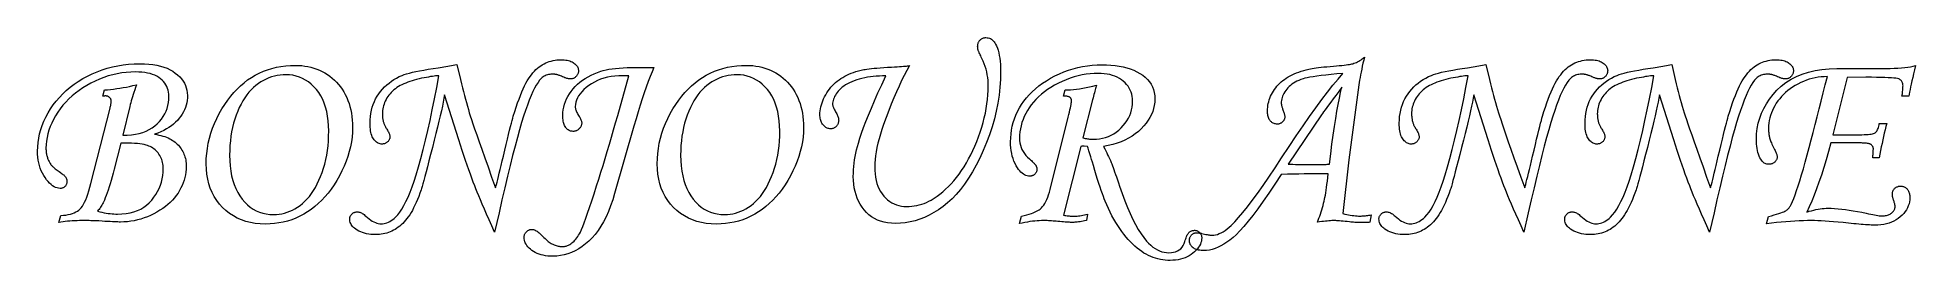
# Model space of a CAD drawing. Extents: x 10.9 to 108.1, y 7.1 to 18.6.
import ezdxf

# ---------------------------------------------------------------- set-up
doc = ezdxf.new("R2010")
doc.units = 0

msp = doc.modelspace()

# ---------------------------------------------------------------- linework, layer by layer
at = {"color": 7, "lineweight": 13}
for points in [[(56.032173, 17.164879), (55.896984, 16.919773), (55.762196, 16.661661), (55.627815, 16.390549), (55.493835, 16.106434), (55.360256, 15.809317), (55.227077, 15.499195), (55.094303, 15.176072), (54.961929, 14.839946), (54.82996, 14.490818), (54.698391, 14.128686), (54.610523, 13.871582), (54.531906, 13.623056), (54.462532, 13.38311), (54.402412, 13.151743), (54.35154, 12.928954), (54.309921, 12.714745), (54.277546, 12.509115), (54.254421, 12.312064), (54.240551, 12.123592), (54.235924, 11.943699), (54.24065, 11.752346), (54.254826, 11.569705), (54.27845, 11.395777), (54.311531, 11.230562), (54.354053, 11.074061), (54.406033, 10.926273), (54.467461, 10.787198), (54.538338, 10.656837), (54.618668, 10.535188), (54.708447, 10.422252), (54.805328, 10.319101), (54.906971, 10.22681), (55.013371, 10.145375), (55.124531, 10.074799), (55.240448, 10.01508), (55.361126, 9.96622), (55.486565, 9.928217), (55.616756, 9.901072), (55.751709, 9.884785), (55.891422, 9.879356), (56.024666, 9.882708), (56.1563, 9.892761), (56.286327, 9.909517), (56.414745, 9.932976), (56.541553, 9.963137), (56.666756, 10), (56.790348, 10.043566), (56.912334, 10.093834), (57.032711, 10.150804), (57.151474, 10.214477), (57.30714, 10.307573), (57.460457, 10.40992), (57.611427, 10.521515), (57.760052, 10.642359), (57.906334, 10.772452), (58.05027, 10.911796), (58.191856, 11.060389), (58.3311, 11.21823), (58.467995, 11.385322), (58.602547, 11.561662), (58.733479, 11.746213), (58.859516, 11.937935), (58.980663, 12.136829), (59.096916, 12.342896), (59.208279, 12.556132), (59.314743, 12.776541), (59.416321, 13.004122), (59.513, 13.238873), (59.604794, 13.480797), (59.691689, 13.729893), (59.771915, 13.98093), (59.843697, 14.228685), (59.907036, 14.473156), (59.961929, 14.714343), (60.008377, 14.952245), (60.046379, 15.186863), (60.075939, 15.418197), (60.09705, 15.646246), (60.109718, 15.871012), (60.113941, 16.092493), (60.110657, 16.244503), (60.100803, 16.394905), (60.084381, 16.543699), (60.061394, 16.690884), (60.031837, 16.83646), (59.995708, 16.980429), (59.953018, 17.122787), (59.903755, 17.263538), (59.847923, 17.402679), (59.785522, 17.540215), (59.752213, 17.607105), (59.721985, 17.668365), (59.694836, 17.723995), (59.670776, 17.773994), (59.649799, 17.818363), (59.631905, 17.857105), (59.617092, 17.890213), (59.605362, 17.917694), (59.596718, 17.939545), (59.591152, 17.955765), (59.58606, 17.974665), (59.581501, 17.993832), (59.57748, 18.013271), (59.573994, 18.032974), (59.571045, 18.052948), (59.568634, 18.073189), (59.566753, 18.0937), (59.565418, 18.114477), (59.56461, 18.135521), (59.564342, 18.156837), (59.565582, 18.196314), (59.569305, 18.234318), (59.575504, 18.270844), (59.584183, 18.305897), (59.595341, 18.339478), (59.608982, 18.371582), (59.625099, 18.40221), (59.6437, 18.431366), (59.66478, 18.459047), (59.688339, 18.485254), (59.713707, 18.509449), (59.740215, 18.531097), (59.767864, 18.550201), (59.79665, 18.566757), (59.826576, 18.580765), (59.857639, 18.592224), (59.889847, 18.601139), (59.923191, 18.607506), (59.957676, 18.611326), (59.993298, 18.6126), (60.054962, 18.609249), (60.113941, 18.599195), (60.170242, 18.582439), (60.223862, 18.558983), (60.274799, 18.52882), (60.323059, 18.491957), (60.368633, 18.448391), (60.411526, 18.398123), (60.45174, 18.341152), (60.489277, 18.277479), (60.53894, 18.181301), (60.583378, 18.075066), (60.622589, 17.958778), (60.656567, 17.832439), (60.685322, 17.696045), (60.708847, 17.549599), (60.727146, 17.393097), (60.740215, 17.226542), (60.748055, 17.049932), (60.750671, 16.86327), (60.741692, 16.453283), (60.714745, 16.043699), (60.669838, 15.634518), (60.606972, 15.225737), (60.526138, 14.817359), (60.427345, 14.409384), (60.310589, 14.001809), (60.175873, 13.594638), (60.02319, 13.187868), (59.852547, 12.781501), (59.670143, 12.38693), (59.482174, 12.015549), (59.288639, 11.667359), (59.089546, 11.342359), (58.884888, 11.040549), (58.674664, 10.76193), (58.458881, 10.506501), (58.237534, 10.274262), (58.010624, 10.065214), (57.778149, 9.879356), (57.541721, 9.713807), (57.302948, 9.565683), (57.061829, 9.434986), (56.818363, 9.321715), (56.572552, 9.225871), (56.324398, 9.147452), (56.073895, 9.086461), (55.821045, 9.042895), (55.565849, 9.016756), (55.308311, 9.008042), (55.102749, 9.015046), (54.906971, 9.036058), (54.720978, 9.071078), (54.544773, 9.120107), (54.378349, 9.183143), (54.221714, 9.260187), (54.074863, 9.351239), (53.937801, 9.4563), (53.810524, 9.575368), (53.693027, 9.708445), (53.58606, 9.851776), (53.490345, 10.001608), (53.405899, 10.157942), (53.33271, 10.320777), (53.270779, 10.490113), (53.220108, 10.665952), (53.180698, 10.84829), (53.152546, 11.037131), (53.135654, 11.232472), (53.130028, 11.434316), (53.132641, 11.603619), (53.140484, 11.773726), (53.153549, 11.944637), (53.171852, 12.116354), (53.195374, 12.288874), (53.224129, 12.462198), (53.25811, 12.636327), (53.297318, 12.81126), (53.341755, 12.986997), (53.391422, 13.163538), (53.467091, 13.406903), (53.557369, 13.673189), (53.662266, 13.962399), (53.781773, 14.27453), (53.915886, 14.609585), (54.06461, 14.96756), (54.227951, 15.348457), (54.405895, 15.752279), (54.598457, 16.17902), (54.80563, 16.628685), (54.639812, 16.63026), (54.477482, 16.626944), (54.31863, 16.618732), (54.163273, 16.605629), (54.011395, 16.587633), (53.863003, 16.564745), (53.718098, 16.536963), (53.576675, 16.50429), (53.43874, 16.466722), (53.304291, 16.424263), (53.175301, 16.378117), (53.053753, 16.329491), (52.939648, 16.278385), (52.832977, 16.224798), (52.733746, 16.168734), (52.641956, 16.110188), (52.55761, 16.049162), (52.480698, 15.985657), (52.411224, 15.919672), (52.349197, 15.851206), (52.2938, 15.781569), (52.244236, 15.712064), (52.2005, 15.642694), (52.162601, 15.573458), (52.130527, 15.504356), (52.10429, 15.435389), (52.083881, 15.366554), (52.069305, 15.297855), (52.060558, 15.22929), (52.05764, 15.160858), (52.059181, 15.131702), (52.063805, 15.100536), (52.071514, 15.067359), (52.082306, 15.032171), (52.09618, 14.994972), (52.113136, 14.955763), (52.133179, 14.914544), (52.156303, 14.871313), (52.182507, 14.826072), (52.211796, 14.77882), (52.242359, 14.725067), (52.269707, 14.673726), (52.293835, 14.624799), (52.314743, 14.578283), (52.332439, 14.534182), (52.346916, 14.492493), (52.358177, 14.453217), (52.366219, 14.416353), (52.371044, 14.381903), (52.372654, 14.349865), (52.371445, 14.311662), (52.367828, 14.274798), (52.361794, 14.239276), (52.353352, 14.205093), (52.342495, 14.172252), (52.329224, 14.140751), (52.313541, 14.11059), (52.295441, 14.081769), (52.274933, 14.054289), (52.25201, 14.02815), (52.22728, 14.003954), (52.20134, 13.982306), (52.174198, 13.963203), (52.145847, 13.946649), (52.116287, 13.93264), (52.085526, 13.921179), (52.053555, 13.912266), (52.020374, 13.905897), (51.985992, 13.902077), (51.950401, 13.900805), (51.906734, 13.902815), (51.864208, 13.908847), (51.822819, 13.9189), (51.782574, 13.932976), (51.743465, 13.951073), (51.705494, 13.97319), (51.668667, 13.999329), (51.632977, 14.02949), (51.598423, 14.063673), (51.565014, 14.101876), (51.533813, 14.143297), (51.505898, 14.187131), (51.481266, 14.233377), (51.459919, 14.282038), (51.441856, 14.333109), (51.427078, 14.386595), (51.415585, 14.442493), (51.407372, 14.500804), (51.402447, 14.561527), (51.400803, 14.624664), (51.40382, 14.727915), (51.412868, 14.831233), (51.427948, 14.934618), (51.449062, 15.038069), (51.476208, 15.141588), (51.509384, 15.245174), (51.548592, 15.348826), (51.593834, 15.452547), (51.645107, 15.556334), (51.702412, 15.660187), (51.764511, 15.762031), (51.830162, 15.859785), (51.899361, 15.953451), (51.972118, 16.04303), (52.048424, 16.128519), (52.128284, 16.209919), (52.211693, 16.287231), (52.29866, 16.360455), (52.389175, 16.429592), (52.483242, 16.494637), (52.581333, 16.555965), (52.683914, 16.613941), (52.790985, 16.668564), (52.902546, 16.719839), (53.0186, 16.767761), (53.139141, 16.812332), (53.264175, 16.853552), (53.3937, 16.89142), (53.527714, 16.925938), (53.666222, 16.957104), (53.743431, 16.971716), (53.835655, 16.986057), (53.942898, 17.000134), (54.065147, 17.013941), (54.202412, 17.027479), (54.354691, 17.040751), (54.521984, 17.053753), (54.704288, 17.066488), (54.901608, 17.078953), (55.113941, 17.091152), (55.258247, 17.099129), (55.390884, 17.10697), (55.511864, 17.114677), (55.621181, 17.122252), (55.718834, 17.129692), (55.804825, 17.136997), (55.879154, 17.144169), (55.941822, 17.151207), (55.992828, 17.15811)], [(79.92627, 9.450402), (79.859253, 9.068364), (79.811592, 9.064544), (79.765144, 9.061126), (79.719902, 9.058109), (79.675865, 9.055495), (79.633041, 9.053284), (79.591423, 9.051475), (79.551003, 9.050067), (79.511795, 9.049062), (79.473793, 9.048458), (79.436996, 9.048257), (79.383644, 9.048659), (79.328148, 9.049866), (79.270508, 9.051876), (79.210724, 9.054691), (79.148796, 9.058311), (79.084717, 9.062735), (79.018501, 9.067962), (78.950134, 9.073995), (78.879623, 9.080831), (78.806969, 9.088471), (78.685585, 9.101206), (78.573456, 9.1126), (78.470581, 9.122654), (78.376945, 9.131367), (78.292557, 9.13874), (78.21743, 9.144772), (78.151543, 9.149464), (78.094902, 9.152815), (78.047523, 9.154825), (78.009384, 9.155496), (77.950073, 9.154624), (77.88472, 9.15201), (77.813339, 9.147654), (77.735924, 9.141555), (77.652481, 9.133713), (77.563004, 9.124128), (77.467499, 9.112802), (77.365952, 9.099731), (77.258377, 9.084919), (77.144775, 9.068364), (77.185654, 9.173458), (77.225204, 9.279624), (77.263405, 9.386863), (77.30027, 9.495174), (77.335793, 9.604557), (77.369972, 9.715014), (77.402817, 9.826541), (77.434319, 9.939142), (77.464478, 10.052814), (77.493294, 10.16756), (77.513535, 10.255228), (77.53405, 10.354692), (77.554825, 10.465952), (77.575874, 10.589007), (77.597183, 10.72386), (77.618767, 10.870509), (77.640617, 11.028954), (77.662735, 11.199196), (77.68512, 11.381233), (77.707771, 11.575067), (77.54229, 11.575938), (77.35952, 11.575871), (77.159454, 11.574865), (76.942093, 11.572922), (76.707443, 11.57004), (76.455498, 11.566219), (76.186264, 11.56146), (75.899734, 11.555764), (75.595909, 11.549129), (75.274796, 11.541554), (74.943398, 11.040784), (74.630165, 10.578686), (74.335083, 10.155261), (74.058182, 9.770509), (73.799431, 9.42443), (73.558853, 9.117023), (73.336426, 8.84829), (73.132172, 8.61823), (72.946075, 8.426843), (72.778152, 8.274128), (72.620071, 8.147419), (72.463531, 8.034048), (72.308548, 7.934014), (72.15509, 7.847319), (72.003189, 7.773961), (71.852814, 7.713941), (71.703995, 7.667258), (71.556702, 7.633914), (71.410957, 7.613907), (71.266754, 7.607238), (71.193604, 7.608679), (71.124268, 7.613002), (71.058746, 7.620207), (70.997047, 7.630295), (70.939178, 7.643264), (70.885117, 7.659115), (70.834885, 7.677848), (70.788467, 7.699463), (70.74588, 7.723961), (70.707108, 7.75134), (70.672089, 7.780998), (70.640747, 7.812332), (70.613098, 7.845342), (70.589142, 7.880026), (70.568863, 7.916387), (70.552277, 7.954423), (70.539375, 7.994135), (70.530159, 8.035522), (70.524635, 8.078586), (70.522789, 8.123324), (70.523865, 8.157574), (70.527077, 8.190617), (70.53244, 8.222453), (70.539948, 8.253082), (70.549599, 8.282506), (70.561394, 8.310723), (70.575333, 8.337734), (70.591423, 8.363539), (70.60965, 8.388136), (70.630028, 8.411528), (70.652008, 8.433177), (70.675064, 8.452547), (70.699196, 8.469638), (70.724396, 8.48445), (70.750671, 8.496984), (70.778015, 8.507238), (70.806435, 8.515214), (70.835922, 8.520911), (70.866486, 8.524329), (70.898125, 8.525469), (70.917564, 8.525134), (70.938339, 8.524128), (70.960449, 8.522452), (70.983917, 8.520107), (71.008713, 8.517091), (71.034851, 8.513405), (71.062332, 8.509048), (71.091156, 8.504021), (71.121307, 8.498324), (71.152817, 8.491957), (71.23056, 8.474129), (71.302948, 8.458177), (71.36998, 8.444101), (71.431633, 8.431903), (71.48793, 8.421581), (71.538872, 8.413136), (71.584457, 8.406569), (71.624664, 8.401876), (71.659515, 8.399061), (71.689011, 8.398123), (71.779755, 8.403217), (71.872391, 8.418498), (71.966888, 8.443968), (72.063271, 8.479625), (72.16153, 8.525469), (72.261665, 8.581501), (72.363678, 8.64772), (72.46756, 8.724129), (72.573326, 8.810723), (72.680969, 8.907506), (72.866356, 9.091957), (73.068634, 9.312868), (73.287796, 9.570241), (73.523857, 9.864075), (73.77681, 10.194369), (74.046646, 10.561126), (74.333382, 10.964343), (74.636993, 11.404021), (74.957504, 11.88016), (75.294907, 12.392761), (75.678886, 12.976944), (76.047989, 13.528418), (76.402214, 14.047185), (76.741554, 14.533244), (77.066017, 14.986595), (77.375603, 15.407238), (77.670311, 15.795174), (77.950134, 16.150402), (78.21508, 16.472921), (78.465149, 16.762733), (78.146515, 16.733377), (77.852814, 16.704288), (77.584045, 16.675468), (77.340218, 16.646917), (77.121315, 16.618633), (76.927345, 16.590616), (76.758308, 16.562868), (76.614204, 16.535389), (76.495041, 16.508177), (76.400803, 16.481234), (76.291016, 16.443296), (76.186867, 16.401876), (76.088333, 16.35697), (75.995438, 16.308578), (75.90818, 16.256702), (75.826546, 16.20134), (75.750542, 16.142492), (75.680161, 16.08016), (75.615417, 16.014343), (75.556297, 15.94504), (75.502815, 15.87386), (75.454956, 15.802412), (75.412735, 15.730696), (75.376137, 15.658712), (75.345177, 15.58646), (75.319839, 15.513941), (75.300133, 15.441153), (75.286057, 15.368095), (75.277611, 15.294771), (75.274796, 15.22118), (75.275673, 15.196045), (75.278282, 15.1689), (75.282639, 15.139745), (75.288742, 15.108579), (75.296585, 15.075401), (75.306168, 15.040215), (75.317497, 15.003016), (75.330566, 14.963806), (75.345375, 14.922586), (75.361931, 14.879356), (75.379761, 14.831099), (75.395714, 14.785522), (75.409782, 14.742626), (75.421982, 14.702413), (75.432304, 14.664879), (75.44075, 14.630026), (75.447319, 14.597855), (75.452011, 14.568365), (75.454826, 14.541554), (75.455765, 14.517426), (75.454628, 14.488271), (75.45121, 14.459785), (75.445511, 14.431971), (75.437538, 14.404825), (75.427277, 14.378351), (75.414742, 14.352547), (75.399933, 14.327412), (75.382843, 14.302949), (75.363472, 14.279156), (75.34182, 14.256032), (75.318565, 14.234383), (75.294373, 14.215013), (75.269234, 14.197922), (75.243164, 14.183109), (75.216156, 14.170576), (75.188202, 14.160322), (75.159309, 14.152346), (75.129494, 14.146648), (75.098732, 14.14323), (75.067024, 14.142091), (75.022354, 14.1438), (74.979492, 14.148928), (74.938438, 14.157473), (74.899193, 14.169437), (74.861763, 14.184818), (74.826134, 14.203619), (74.79232, 14.225838), (74.760323, 14.251474), (74.730133, 14.280529), (74.701744, 14.313002), (74.675636, 14.348894), (74.652283, 14.388203), (74.631668, 14.430931), (74.613808, 14.477077), (74.598694, 14.526642), (74.586327, 14.579624), (74.576706, 14.636024), (74.569839, 14.695845), (74.56572, 14.759081), (74.564346, 14.825737), (74.566856, 14.921949), (74.574394, 15.01756), (74.58696, 15.112566), (74.604561, 15.20697), (74.627174, 15.30077), (74.654823, 15.393968), (74.6875, 15.486561), (74.725204, 15.578552), (74.767929, 15.669939), (74.815681, 15.760723), (74.868134, 15.849731), (74.924934, 15.935791), (74.986092, 16.0189), (75.051613, 16.09906), (75.121483, 16.176273), (75.195709, 16.250536), (75.274292, 16.32185), (75.357239, 16.390215), (75.444542, 16.455629), (75.536194, 16.518097), (75.63237, 16.577648), (75.733246, 16.634315), (75.838806, 16.688103), (75.949059, 16.739008), (76.064011, 16.787031), (76.18364, 16.83217), (76.307976, 16.87443), (76.436996, 16.913807), (76.570709, 16.950302), (76.709114, 16.983913), (76.786995, 17.001141), (76.87587, 17.017962), (76.975739, 17.034384), (77.086594, 17.050402), (77.208443, 17.066019), (77.341286, 17.081234), (77.485123, 17.096045), (77.639946, 17.110455), (77.805763, 17.124462), (77.982574, 17.138069), (78.13485, 17.151407), (78.27533, 17.164612), (78.404022, 17.177681), (78.520912, 17.190617), (78.626007, 17.203419), (78.719299, 17.216085), (78.800804, 17.228619), (78.870514, 17.241018), (78.928421, 17.253284), (78.974533, 17.265415), (79.03727, 17.284517), (79.099464, 17.306969), (79.161125, 17.332775), (79.222252, 17.361931), (79.282845, 17.394436), (79.342896, 17.430294), (79.402412, 17.469503), (79.461395, 17.512064), (79.519844, 17.557976), (79.577751, 17.607239), (79.538673, 17.444435), (79.501877, 17.285789), (79.467361, 17.1313), (79.43512, 16.980965), (79.405159, 16.834785), (79.37748, 16.69276), (79.352081, 16.554893), (79.328957, 16.421179), (79.308105, 16.291622), (79.289543, 16.16622), (78.766754, 12.292225), (78.465149, 9.517426), (78.563339, 9.49323), (78.659515, 9.471581), (78.753685, 9.452479), (78.84584, 9.435925), (78.935989, 9.421917), (79.024132, 9.410456), (79.110252, 9.401541), (79.194366, 9.395174), (79.276474, 9.391354), (79.356567, 9.39008), (79.409317, 9.390683), (79.463005, 9.392493), (79.517632, 9.395509), (79.573189, 9.399732), (79.629692, 9.405161), (79.687134, 9.411796), (79.745514, 9.419638), (79.804825, 9.428686), (79.865082, 9.438941)], [(14.302949, 15.583109), (14.383378, 15.904825), (14.537399, 15.917158), (14.693834, 15.932707), (14.852681, 15.951474), (15.013941, 15.973458), (15.177614, 15.998659), (15.343699, 16.027077), (15.512198, 16.058712), (15.68311, 16.093565), (15.856434, 16.131634), (16.032171, 16.172922), (15.986528, 16.037533), (15.943432, 15.907506), (15.902882, 15.782841), (15.86488, 15.663539), (15.829424, 15.549598), (15.796515, 15.441018), (15.766153, 15.337801), (15.738338, 15.239946), (15.71307, 15.147453), (15.690349, 15.060322), (15.328419, 13.565683), (15.559819, 13.571615), (15.779491, 13.589411), (15.987432, 13.619068), (16.183647, 13.660589), (16.36813, 13.713974), (16.540886, 13.779222), (16.70191, 13.856333), (16.851206, 13.945309), (16.988773, 14.046146), (17.114611, 14.158847), (17.228586, 14.279725), (17.330563, 14.405093), (17.420544, 14.534952), (17.498526, 14.669303), (17.56451, 14.808144), (17.6185, 14.951474), (17.660488, 15.099297), (17.690483, 15.251608), (17.708479, 15.408411), (17.714478, 15.569704), (17.710154, 15.681434), (17.697186, 15.78874), (17.67557, 15.891622), (17.645309, 15.99008), (17.606401, 16.084114), (17.558847, 16.173725), (17.502647, 16.258913), (17.437801, 16.339678), (17.364309, 16.416019), (17.282171, 16.487934), (17.191454, 16.554155), (17.092224, 16.613403), (16.984484, 16.665684), (16.868231, 16.710991), (16.743465, 16.749329), (16.610188, 16.780697), (16.468397, 16.805094), (16.318096, 16.822521), (16.159283, 16.832975), (15.991957, 16.83646), (15.750469, 16.830696), (15.51126, 16.813404), (15.27433, 16.784584), (15.039679, 16.744236), (14.807306, 16.69236), (14.577211, 16.628954), (14.349397, 16.55402), (14.12386, 16.46756), (13.900603, 16.36957), (13.679625, 16.260054), (13.464644, 16.141253), (13.259383, 16.015415), (13.063841, 15.88254), (12.878016, 15.742627), (12.70191, 15.595676), (12.535522, 15.441689), (12.378854, 15.280663), (12.231903, 15.1126), (12.094671, 14.9375), (11.967158, 14.755362), (11.850636, 14.569672), (11.746381, 14.383913), (11.65439, 14.19809), (11.574665, 14.012197), (11.507205, 13.82624), (11.452011, 13.640214), (11.409081, 13.454122), (11.378418, 13.267962), (11.36002, 13.081736), (11.353888, 12.895442), (11.354591, 12.844872), (11.356703, 12.79504), (11.360221, 12.745945), (11.365148, 12.697587), (11.371481, 12.649966), (11.379223, 12.603083), (11.388371, 12.556936), (11.398928, 12.511528), (11.410892, 12.466856), (11.424263, 12.422922), (11.438974, 12.379725), (11.45496, 12.337265), (11.472219, 12.295543), (11.49075, 12.254558), (11.510556, 12.21431), (11.531635, 12.174799), (11.553988, 12.136025), (11.577614, 12.097989), (11.602513, 12.06069), (11.628686, 12.024128), (11.646716, 12.001877), (11.668633, 11.978016), (11.694437, 11.952547), (11.724129, 11.925468), (11.757708, 11.896782), (11.795175, 11.866488), (11.836528, 11.834584), (11.881769, 11.801072), (11.930898, 11.765951), (11.983914, 11.729222), (12.04323, 11.687433), (12.097856, 11.647855), (12.147788, 11.610489), (12.193029, 11.575335), (12.23358, 11.542393), (12.269437, 11.511662), (12.300603, 11.483143), (12.327078, 11.456836), (12.348861, 11.432741), (12.365952, 11.410858), (12.37996, 11.389711), (12.392493, 11.367828), (12.403552, 11.345207), (12.413136, 11.32185), (12.421247, 11.297754), (12.427882, 11.272923), (12.433043, 11.247353), (12.436729, 11.221045), (12.438941, 11.194001), (12.439678, 11.16622), (12.43864, 11.138438), (12.435523, 11.111394), (12.430328, 11.085087), (12.423057, 11.059517), (12.413707, 11.034685), (12.402279, 11.01059), (12.388773, 10.987231), (12.37319, 10.964611), (12.35553, 10.942728), (12.335791, 10.921581), (12.314577, 10.901843), (12.292493, 10.884182), (12.269537, 10.868599), (12.24571, 10.855093), (12.221012, 10.843666), (12.195442, 10.834316), (12.169002, 10.827044), (12.141689, 10.82185), (12.113505, 10.818733), (12.084451, 10.817694), (12.007942, 10.823257), (11.931233, 10.839946), (11.854323, 10.867761), (11.777212, 10.906702), (11.6999, 10.956769), (11.622386, 11.017962), (11.544672, 11.090281), (11.466756, 11.173726), (11.388639, 11.268297), (11.310322, 11.373995), (11.235825, 11.487868), (11.169168, 11.60697), (11.110355, 11.731299), (11.059383, 11.860858), (11.016253, 11.995644), (10.980965, 12.135656), (10.953519, 12.280898), (10.933914, 12.431367), (10.922152, 12.587064), (10.91823, 12.747989), (10.924967, 12.972486), (10.945174, 13.195576), (10.978854, 13.417258), (11.026006, 13.637533), (11.086629, 13.8564), (11.160724, 14.07386), (11.248291, 14.289913), (11.34933, 14.504558), (11.46384, 14.717794), (11.591824, 14.929625), (11.732138, 15.136561), (11.883646, 15.33512), (12.046347, 15.525301), (12.220242, 15.707104), (12.405329, 15.880529), (12.601608, 16.045576), (12.809082, 16.202244), (13.027748, 16.350536), (13.257607, 16.490448), (13.498659, 16.621983), (13.747788, 16.742962), (14.001877, 16.851206), (14.260925, 16.946716), (14.524933, 17.029491), (14.793901, 17.099531), (15.067828, 17.156836), (15.346716, 17.201406), (15.630563, 17.233242), (15.919371, 17.252346), (16.213137, 17.258713), (16.448626, 17.253954), (16.67252, 17.239677), (16.884819, 17.215885), (17.085524, 17.182573), (17.274632, 17.139744), (17.452145, 17.087399), (17.618063, 17.025536), (17.772387, 16.954155), (17.915115, 16.873257), (18.046246, 16.782841), (18.165314, 16.685589), (18.271851, 16.584183), (18.36585, 16.478619), (18.447319, 16.3689), (18.516254, 16.255026), (18.572655, 16.136997), (18.61652, 16.014812), (18.647854, 15.888472), (18.666656, 15.757975), (18.672922, 15.623323), (18.668699, 15.494471), (18.656033, 15.367962), (18.634918, 15.243799), (18.605362, 15.121984), (18.56736, 15.002513), (18.520912, 14.885388), (18.466019, 14.770609), (18.402681, 14.658176), (18.330898, 14.54809), (18.250671, 14.440348), (18.161863, 14.336226), (18.064342, 14.236997), (17.958111, 14.14266), (17.843164, 14.053217), (17.719503, 13.968666), (17.587132, 13.889008), (17.446045, 13.814242), (17.296246, 13.74437), (17.137733, 13.67939), (16.970509, 13.619303), (17.085991, 13.599229), (17.196514, 13.576541), (17.302078, 13.551239), (17.402681, 13.523324), (17.498325, 13.492794), (17.589008, 13.459651), (17.674732, 13.423893), (17.755497, 13.385523), (17.831301, 13.344538), (17.902145, 13.300938), (17.968933, 13.254859), (18.032574, 13.206434), (18.093063, 13.155663), (18.150402, 13.102547), (18.20459, 13.047084), (18.25563, 12.989276), (18.30352, 12.929122), (18.348257, 12.866622), (18.389847, 12.801776), (18.428284, 12.734584), (18.463305, 12.665215), (18.494637, 12.593834), (18.522285, 12.520442), (18.546246, 12.44504), (18.566521, 12.367627), (18.583111, 12.288203), (18.596012, 12.206769), (18.605228, 12.123324), (18.610756, 12.037868), (18.6126, 11.950401), (18.608345, 11.8064), (18.595577, 11.66394), (18.574295, 11.523023), (18.544504, 11.383646), (18.506199, 11.245811), (18.459383, 11.109517), (18.404055, 10.974765), (18.340214, 10.841555), (18.267862, 10.709886), (18.186996, 10.579759), (18.097855, 10.452614), (18.000669, 10.329892), (17.895443, 10.211595), (17.782171, 10.097721), (17.660858, 9.988271), (17.531502, 9.883244), (17.394102, 9.78264), (17.248659, 9.68646), (17.095175, 9.594705), (16.933647, 9.507372), (16.767393, 9.426508), (16.599731, 9.354156), (16.430664, 9.290315), (16.260187, 9.234986), (16.088305, 9.188169), (15.915013, 9.149866), (15.740314, 9.120073), (15.564209, 9.098793), (15.386696, 9.086025), (15.207775, 9.081769), (15.14953, 9.082305), (15.079356, 9.083914), (14.997252, 9.086595), (14.903217, 9.090348), (14.797253, 9.095174), (14.679357, 9.101072), (14.54953, 9.108043), (14.407775, 9.116085), (14.254088, 9.1252), (14.088472, 9.135388), (14.0063, 9.139209), (13.923325, 9.142627), (13.839544, 9.145643), (13.75496, 9.148257), (13.669571, 9.150469), (13.583378, 9.152279), (13.496381, 9.153686), (13.408579, 9.154692), (13.319973, 9.155294), (13.230563, 9.155496), (13.095375, 9.154424), (12.96327, 9.151206), (12.834249, 9.145844), (12.708311, 9.138337), (12.585456, 9.128686), (12.465684, 9.11689), (12.348995, 9.102949), (12.235389, 9.086863), (12.124866, 9.068632), (12.017426, 9.048257), (12.117962, 9.41689), (12.254658, 9.427513), (12.383244, 9.443297), (12.503719, 9.464242), (12.616086, 9.490348), (12.720342, 9.521615), (12.816488, 9.558043), (12.904524, 9.599631), (12.98445, 9.64638), (13.056267, 9.698291), (13.119973, 9.755362), (13.179256, 9.822218), (13.237802, 9.903485), (13.295609, 9.999162), (13.352681, 10.109249), (13.409015, 10.233747), (13.464611, 10.372654), (13.51947, 10.525971), (13.573592, 10.693699), (13.626977, 10.875837), (13.679625, 11.072386), (14.671581, 14.966488), (14.683043, 15.014879), (14.693297, 15.060858), (14.702346, 15.104424), (14.710188, 15.145576), (14.716824, 15.184317), (14.722252, 15.220643), (14.726475, 15.254557), (14.72949, 15.286058), (14.7313, 15.315147), (14.731903, 15.341823), (14.731066, 15.361696), (14.728552, 15.3811), (14.724363, 15.400033), (14.718498, 15.418499), (14.710958, 15.436495), (14.701742, 15.454021), (14.690851, 15.471079), (14.678284, 15.487667), (14.664042, 15.503786), (14.648123, 15.519437), (14.630932, 15.534081), (14.612869, 15.547184), (14.593934, 15.558746), (14.574129, 15.568766), (14.553452, 15.577245), (14.531904, 15.584183), (14.509483, 15.589578), (14.486193, 15.593431), (14.46203, 15.595743), (14.436997, 15.596514), (14.426005, 15.59638), (14.414477, 15.595978), (14.402412, 15.595308), (14.389812, 15.59437), (14.376676, 15.593163), (14.363003, 15.591688), (14.348793, 15.589947), (14.334048, 15.587935), (14.318767, 15.585657)], [(24.262733, 17.178284), (24.429993, 17.174362), (24.593967, 17.162601), (24.754658, 17.142996), (24.912064, 17.115549), (25.066185, 17.080261), (25.217022, 17.037132), (25.364578, 16.986158), (25.508846, 16.927345), (25.649834, 16.860691), (25.787533, 16.786194), (25.920544, 16.704424), (26.047453, 16.615952), (26.168264, 16.520777), (26.282976, 16.4189), (26.391588, 16.310322), (26.494101, 16.19504), (26.590517, 16.073055), (26.680832, 15.94437), (26.765047, 15.808981), (26.843164, 15.666889), (26.914478, 15.519068), (26.978283, 15.366488), (27.034584, 15.209148), (27.083378, 15.04705), (27.124664, 14.880194), (27.158445, 14.708579), (27.184719, 14.532205), (27.203485, 14.351072), (27.214745, 14.16518), (27.218498, 13.974531), (27.211729, 13.722721), (27.191422, 13.471313), (27.157576, 13.220308), (27.110188, 12.969705), (27.049263, 12.719503), (26.9748, 12.469705), (26.886795, 12.220308), (26.785254, 11.971313), (26.670174, 11.722721), (26.541555, 11.47453), (26.403151, 11.23264), (26.258713, 11.002949), (26.108244, 10.785456), (25.951742, 10.58016), (25.789209, 10.387064), (25.620644, 10.206165), (25.446045, 10.037466), (25.265415, 9.880965), (25.078754, 9.736662), (24.886059, 9.604557), (24.688204, 9.484853), (24.486057, 9.377748), (24.279625, 9.283244), (24.068901, 9.20134), (23.853888, 9.132037), (23.634584, 9.075335), (23.410992, 9.031233), (23.183109, 8.999732), (22.950939, 8.980831), (22.714478, 8.97453), (22.444939, 8.983109), (22.185925, 9.008847), (21.937431, 9.051743), (21.699463, 9.111796), (21.472017, 9.189008), (21.255093, 9.283378), (21.048693, 9.394906), (20.852814, 9.523592), (20.667459, 9.669436), (20.492626, 9.832439), (20.331535, 10.00945), (20.187399, 10.197319), (20.060221, 10.396045), (19.950001, 10.60563), (19.856735, 10.826072), (19.78043, 11.057372), (19.721079, 11.29953), (19.678688, 11.552547), (19.653252, 11.816421), (19.644772, 12.091152), (19.651543, 12.358344), (19.67185, 12.623726), (19.705696, 12.887299), (19.753082, 13.149061), (19.814007, 13.409014), (19.888472, 13.667158), (19.976475, 13.923491), (20.078016, 14.178016), (20.193096, 14.430731), (20.321716, 14.681635), (20.460188, 14.925368), (20.604826, 15.156569), (20.75563, 15.375235), (20.912601, 15.581367), (21.075737, 15.774966), (21.245041, 15.956032), (21.420509, 16.124565), (21.602146, 16.280563), (21.789948, 16.424026), (21.983913, 16.554958), (22.184048, 16.673389), (22.390348, 16.779356), (22.602814, 16.872854), (22.821447, 16.953888), (23.046246, 17.022453), (23.27721, 17.078552), (23.514343, 17.122185), (23.757641, 17.153351), (24.007105, 17.17205)], [(23.773458, 16.695709), (23.619202, 16.69112), (23.467426, 16.677345), (23.31813, 16.654388), (23.171314, 16.622252), (23.026978, 16.580931), (22.88512, 16.530428), (22.745743, 16.470743), (22.608847, 16.401876), (22.47443, 16.323826), (22.342493, 16.236595), (22.214176, 16.13961), (22.090616, 16.032305), (21.971817, 15.914679), (21.857775, 15.786729), (21.748493, 15.648458), (21.643967, 15.499866), (21.544203, 15.340952), (21.449196, 15.171715), (21.358948, 14.992158), (21.273458, 14.802279), (21.194504, 14.604122), (21.123859, 14.399731), (21.061527, 14.189108), (21.007507, 13.972252), (20.961796, 13.749162), (20.924397, 13.519838), (20.895308, 13.284283), (20.874531, 13.042493), (20.862064, 12.79447), (20.85791, 12.540215), (20.86441, 12.252044), (20.883915, 11.977345), (20.91642, 11.716119), (20.961929, 11.468365), (21.020443, 11.234081), (21.091957, 11.01327), (21.176476, 10.805931), (21.273994, 10.612064), (21.384518, 10.431668), (21.508043, 10.264745), (21.641287, 10.112567), (21.780964, 9.976407), (21.927078, 9.856266), (22.079624, 9.752145), (22.238605, 9.664042), (22.404022, 9.591957), (22.575871, 9.535891), (22.754154, 9.495844), (22.938873, 9.471816), (23.130028, 9.463806), (23.274029, 9.468565), (23.416489, 9.482841), (23.557407, 9.506635), (23.696783, 9.539946), (23.834618, 9.582774), (23.970911, 9.63512), (24.105663, 9.696983), (24.238873, 9.768364), (24.370543, 9.849262), (24.500671, 9.939678), (24.627747, 10.040315), (24.750267, 10.151876), (24.868229, 10.274363), (24.981636, 10.407774), (25.090483, 10.552111), (25.194773, 10.707373), (25.294502, 10.873559), (25.389679, 11.05067), (25.480297, 11.238707), (25.566353, 11.437667), (25.645945, 11.64514), (25.717159, 11.858713), (25.779993, 12.078384), (25.83445, 12.304155), (25.880529, 12.536025), (25.91823, 12.773994), (25.947554, 13.018063), (25.968498, 13.26823), (25.981066, 13.524497), (25.985254, 13.786863), (25.978853, 14.055596), (25.959652, 14.312199), (25.927647, 14.556668), (25.882841, 14.789007), (25.825233, 15.009215), (25.754826, 15.217293), (25.671616, 15.413237), (25.575603, 15.597051), (25.466789, 15.768733), (25.345173, 15.928284), (25.214241, 16.074095), (25.07748, 16.204557), (24.934885, 16.319672), (24.786461, 16.419437), (24.632206, 16.503853), (24.472118, 16.572922), (24.306198, 16.62664), (24.134449, 16.665012), (23.956871, 16.688036)], [(32.607239, 17.225201), (32.794907, 16.441019), (32.847118, 16.229221), (32.899197, 16.022787), (32.951141, 15.821715), (33.002949, 15.626005), (33.054626, 15.435657), (33.106163, 15.250669), (33.157574, 15.071045), (33.208847, 14.896782), (33.259987, 14.727882), (33.310989, 14.564342), (33.369904, 14.382372), (33.444771, 14.158176), (33.535591, 13.891756), (33.642357, 13.58311), (33.765079, 13.232239), (33.903755, 12.839142), (34.05838, 12.40382), (34.228954, 11.926273), (34.415482, 11.406501), (34.617962, 10.844503), (34.640083, 10.927212), (34.666222, 11.027882), (34.696381, 11.146515), (34.730564, 11.28311), (34.768768, 11.437667), (34.810989, 11.610188), (34.857239, 11.80067), (34.907509, 12.009115), (34.961796, 12.235522), (35.020107, 12.479893), (35.095242, 12.797386), (35.165146, 13.090348), (35.229828, 13.35878), (35.289276, 13.60268), (35.343498, 13.82205), (35.392494, 14.01689), (35.436256, 14.187198), (35.4748, 14.332975), (35.50811, 14.454222), (35.536194, 14.550938), (35.610992, 14.792358), (35.685257, 15.020643), (35.75898, 15.23579), (35.832172, 15.437801), (35.904823, 15.626675), (35.976944, 15.802412), (36.048523, 15.965014), (36.119572, 16.114477), (36.190079, 16.250805), (36.260056, 16.373995), (36.330563, 16.487331), (36.402679, 16.594101), (36.47641, 16.694304), (36.551743, 16.787935), (36.628685, 16.875), (36.707237, 16.955496), (36.787399, 17.029423), (36.869167, 17.096783), (36.952545, 17.157574), (37.037533, 17.211796), (37.124466, 17.260187), (37.213669, 17.303486), (37.305161, 17.34169), (37.398926, 17.374798), (37.494972, 17.402815), (37.593296, 17.425737), (37.693901, 17.443565), (37.796783, 17.456299), (37.901947, 17.46394), (38.009384, 17.466488), (38.094475, 17.464813), (38.175468, 17.459785), (38.25238, 17.451408), (38.325203, 17.439678), (38.393936, 17.424599), (38.45858, 17.406166), (38.519135, 17.384384), (38.575603, 17.359249), (38.627983, 17.330765), (38.676273, 17.298927), (38.720207, 17.264744), (38.759518, 17.229221), (38.794201, 17.19236), (38.824265, 17.154156), (38.849701, 17.114611), (38.87051, 17.073727), (38.886696, 17.031502), (38.898258, 16.987934), (38.905193, 16.943029), (38.907509, 16.896782), (38.906265, 16.863672), (38.902546, 16.831367), (38.896347, 16.799866), (38.887669, 16.769169), (38.876511, 16.739277), (38.862869, 16.710188), (38.846748, 16.681904), (38.828152, 16.654423), (38.807072, 16.627747), (38.783512, 16.601875), (38.758278, 16.577681), (38.73217, 16.55603), (38.705193, 16.53693), (38.677345, 16.520374), (38.648628, 16.506367), (38.619034, 16.494905), (38.588573, 16.485992), (38.55724, 16.479624), (38.525032, 16.475803), (38.491959, 16.474531), (38.467422, 16.475201), (38.442093, 16.477211), (38.415955, 16.480562), (38.389008, 16.485254), (38.361259, 16.491287), (38.33271, 16.498659), (38.303352, 16.507372), (38.273193, 16.517426), (38.242226, 16.52882), (38.210457, 16.541553), (38.146111, 16.567225), (38.087132, 16.590616), (38.033512, 16.611729), (37.985252, 16.630562), (37.94236, 16.647118), (37.904823, 16.661394), (37.872654, 16.673391), (37.845844, 16.683109), (37.824394, 16.690548), (37.808311, 16.695709), (37.783981, 16.700804), (37.759247, 16.70536), (37.734116, 16.709383), (37.70858, 16.712868), (37.68264, 16.715816), (37.6563, 16.718231), (37.629559, 16.720108), (37.602417, 16.721447), (37.574867, 16.722252), (37.546917, 16.722519), (37.48217, 16.720308), (37.419304, 16.713673), (37.358311, 16.702614), (37.299194, 16.687132), (37.241959, 16.667225), (37.186596, 16.642895), (37.13311, 16.614141), (37.081501, 16.580965), (37.031769, 16.543365), (36.983913, 16.501339), (36.899967, 16.411863), (36.814346, 16.298927), (36.727043, 16.162533), (36.638069, 16.002682), (36.547417, 15.81937), (36.455093, 15.6126), (36.361092, 15.382372), (36.265415, 15.128686), (36.16806, 14.851542), (36.069035, 14.550938), (35.966454, 14.219906), (35.858444, 13.851474), (35.745003, 13.445643), (35.626137, 13.002413), (35.501842, 12.521782), (35.372116, 12.003753), (35.236961, 11.448324), (35.096382, 10.855495), (34.950371, 10.225267), (34.798927, 9.55764), (34.571045, 8.558981), (34.423187, 8.885656), (34.285255, 9.192761), (34.157238, 9.480294), (34.039143, 9.748257), (33.930965, 9.996649), (33.832706, 10.225469), (33.74437, 10.434718), (33.665951, 10.624396), (33.59745, 10.794504), (33.538872, 10.94504), (33.465485, 11.139008), (33.390079, 11.342896), (33.312668, 11.556702), (33.233246, 11.780429), (33.15181, 12.014074), (33.068367, 12.257641), (32.98291, 12.511126), (32.895443, 12.77453), (32.805962, 13.047855), (32.714478, 13.331099), (31.977211, 15.650133), (31.946817, 15.478251), (31.90925, 15.284316), (31.864511, 15.068331), (31.812599, 14.830295), (31.753519, 14.570208), (31.687265, 14.28807), (31.61384, 13.98388), (31.533243, 13.65764), (31.445477, 13.309349), (31.350536, 12.939008), (31.255999, 12.573827), (31.169437, 12.241018), (31.090851, 11.940582), (31.020241, 11.67252), (30.957607, 11.43683), (30.902948, 11.233512), (30.856266, 11.062567), (30.81756, 10.923994), (30.786829, 10.817795), (30.764074, 10.743967), (30.701977, 10.567225), (30.639009, 10.398928), (30.575167, 10.239075), (30.510456, 10.087667), (30.444872, 9.944705), (30.378418, 9.810187), (30.311092, 9.684114), (30.242895, 9.566487), (30.173828, 9.457305), (30.103888, 9.356568), (30.032841, 9.262668), (29.960457, 9.173994), (29.88673, 9.090549), (29.811661, 9.012332), (29.735254, 8.939342), (29.657507, 8.871581), (29.578419, 8.809048), (29.49799, 8.751742), (29.41622, 8.699665), (29.333111, 8.652815), (29.248491, 8.61079), (29.162199, 8.57319), (29.074228, 8.540013), (28.984585, 8.51126), (28.893265, 8.48693), (28.800268, 8.467024), (28.705597, 8.451541), (28.609249, 8.440482), (28.511227, 8.433846), (28.411528, 8.431635), (28.287802, 8.43445), (28.168633, 8.442895), (28.05402, 8.45697), (27.943968, 8.476675), (27.838472, 8.50201), (27.737534, 8.532975), (27.641153, 8.569571), (27.54933, 8.611795), (27.462065, 8.659651), (27.379356, 8.713137), (27.320778, 8.755831), (27.268364, 8.800804), (27.222118, 8.848056), (27.182037, 8.897587), (27.148123, 8.949396), (27.120377, 9.003485), (27.098793, 9.059853), (27.083378, 9.118499), (27.074129, 9.179423), (27.071045, 9.242627), (27.072184, 9.270475), (27.075603, 9.297721), (27.081301, 9.324363), (27.089275, 9.350402), (27.099531, 9.375837), (27.112064, 9.40067), (27.126877, 9.424899), (27.143967, 9.448525), (27.163338, 9.471548), (27.184986, 9.493967), (27.208244, 9.514979), (27.232441, 9.53378), (27.257574, 9.550368), (27.283646, 9.564745), (27.310658, 9.57691), (27.338606, 9.586863), (27.367493, 9.594604), (27.397318, 9.600134), (27.428083, 9.603452), (27.459785, 9.604557), (27.501675, 9.602345), (27.544237, 9.59571), (27.587467, 9.584651), (27.631369, 9.569168), (27.675938, 9.549262), (27.72118, 9.524933), (27.767092, 9.49618), (27.813673, 9.463002), (27.860926, 9.425402), (27.908848, 9.383378), (27.9939, 9.308244), (28.077478, 9.241018), (28.159584, 9.181702), (28.240213, 9.130295), (28.31937, 9.086796), (28.397051, 9.051206), (28.473257, 9.023525), (28.547991, 9.003753), (28.621246, 8.99189), (28.693029, 8.987935), (28.769302, 8.991354), (28.845308, 9.001608), (28.921045, 9.0187), (28.996515, 9.042627), (29.071716, 9.073391), (29.146648, 9.110991), (29.221313, 9.155429), (29.29571, 9.206702), (29.369839, 9.264812), (29.443699, 9.329759), (29.553217, 9.445777), (29.66193, 9.584718), (29.769838, 9.746581), (29.876945, 9.931367), (29.983244, 10.139074), (30.088739, 10.369705), (30.19343, 10.623257), (30.297319, 10.899732), (30.400402, 11.199128), (30.502682, 11.521447), (30.625536, 11.935791), (30.747454, 12.371849), (30.868431, 12.829624), (30.988472, 13.309114), (31.107574, 13.810322), (31.225737, 14.333244), (31.342962, 14.877882), (31.459249, 15.444236), (31.574596, 16.032305), (31.689009, 16.64209), (31.6378, 16.640751), (31.578016, 16.63673), (31.509651, 16.630026), (31.432707, 16.620644), (31.347185, 16.608578), (31.253082, 16.593834), (31.150402, 16.576406), (31.039143, 16.556299), (30.919304, 16.533512), (30.790884, 16.508041), (30.660355, 16.480127), (30.534182, 16.449999), (30.412365, 16.41766), (30.294907, 16.38311), (30.181803, 16.346348), (30.073055, 16.307373), (29.968666, 16.266186), (29.868631, 16.222788), (29.772955, 16.177177), (29.681635, 16.129356), (29.59457, 16.078953), (29.511662, 16.025602), (29.432909, 15.969303), (29.358311, 15.910053), (29.287868, 15.847855), (29.221582, 15.782707), (29.159451, 15.714611), (29.101475, 15.643566), (29.047653, 15.569571), (28.99799, 15.492627), (28.95278, 15.41384), (28.912333, 15.334316), (28.876642, 15.254055), (28.845711, 15.173056), (28.819538, 15.09132), (28.798122, 15.008846), (28.781467, 14.925636), (28.769571, 14.841688), (28.762432, 14.757004), (28.760054, 14.671581), (28.760658, 14.628619), (28.762466, 14.585522), (28.765484, 14.542292), (28.769705, 14.498928), (28.775133, 14.455429), (28.781769, 14.411796), (28.78961, 14.368029), (28.79866, 14.324129), (28.808914, 14.280093), (28.820375, 14.235925), (28.829357, 14.205764), (28.840214, 14.174263), (28.852947, 14.14142), (28.867561, 14.107239), (28.884048, 14.071715), (28.902412, 14.034852), (28.922655, 13.996649), (28.944773, 13.957104), (28.968765, 13.91622), (28.994638, 13.873995), (29.023928, 13.825603), (29.050135, 13.779624), (29.073257, 13.736059), (29.093298, 13.694906), (29.110254, 13.656166), (29.124128, 13.619839), (29.134918, 13.585924), (29.142628, 13.554423), (29.147253, 13.525335), (29.148794, 13.498659), (29.147621, 13.466957), (29.144102, 13.436193), (29.138237, 13.406366), (29.130026, 13.37748), (29.119471, 13.349531), (29.106567, 13.322519), (29.09132, 13.296448), (29.073727, 13.271314), (29.053787, 13.247118), (29.031502, 13.22386), (29.007473, 13.202211), (28.982306, 13.182841), (28.955997, 13.165751), (28.928553, 13.150938), (28.899967, 13.138405), (28.870241, 13.12815), (28.839376, 13.120174), (28.807373, 13.114477), (28.774229, 13.111058), (28.739946, 13.10992), (28.689745, 13.112567), (28.641018, 13.120509), (28.593767, 13.133746), (28.547991, 13.152279), (28.503687, 13.176105), (28.460859, 13.205228), (28.419504, 13.239645), (28.379625, 13.279356), (28.341219, 13.324363), (28.304289, 13.374664), (28.269907, 13.430395), (28.239141, 13.491688), (28.211998, 13.558545), (28.188471, 13.630964), (28.168566, 13.708947), (28.152279, 13.792494), (28.13961, 13.881601), (28.130564, 13.976273), (28.125134, 14.076508), (28.123323, 14.182305), (28.12785, 14.359249), (28.14142, 14.53083), (28.164042, 14.69705), (28.195711, 14.857908), (28.236427, 15.013405), (28.286194, 15.163538), (28.345007, 15.30831), (28.412868, 15.447721), (28.489779, 15.581769), (28.575737, 15.710455), (28.66927, 15.833378), (28.768902, 15.950133), (28.874632, 16.060724), (28.986462, 16.165146), (29.104389, 16.263405), (29.228416, 16.355495), (29.358545, 16.441422), (29.494772, 16.521179), (29.637098, 16.594772), (29.785522, 16.662197), (29.891018, 16.702278), (30.014477, 16.74209), (30.155899, 16.781635), (30.315281, 16.820911), (30.492628, 16.859919), (30.687937, 16.898659), (30.901207, 16.93713), (31.132439, 16.975336), (31.381634, 17.013271), (31.648794, 17.050938), (31.750067, 17.064745), (31.850134, 17.079357), (31.948996, 17.094772), (32.04665, 17.110992), (32.143097, 17.128016), (32.238335, 17.145844), (32.332375, 17.164476), (32.425201, 17.183914), (32.516823, 17.204155)], [(42.815014, 17.064342), (42.716557, 16.838673), (42.61689, 16.595978), (42.516018, 16.33626), (42.41394, 16.059517), (42.310658, 15.765751), (42.206165, 15.45496), (42.100471, 15.127145), (41.993565, 14.782305), (41.885456, 14.420443), (41.776138, 14.041554), (40.777481, 10.549598), (40.678555, 10.223458), (40.572117, 9.915281), (40.458176, 9.625067), (40.336731, 9.352815), (40.207775, 9.098525), (40.071312, 8.862198), (39.927345, 8.643833), (39.775871, 8.443431), (39.61689, 8.260992), (39.450401, 8.096515), (39.277279, 7.94752), (39.101074, 7.814209), (38.921783, 7.696581), (38.73941, 7.594638), (38.553955, 7.508378), (38.365417, 7.437801), (38.17379, 7.382908), (37.979088, 7.343699), (37.781303, 7.320174), (37.580429, 7.312332), (37.448994, 7.315348), (37.322788, 7.324396), (37.201809, 7.339477), (37.08606, 7.36059), (36.975536, 7.387734), (36.870239, 7.420911), (36.770172, 7.46012), (36.675335, 7.505362), (36.585724, 7.556635), (36.501343, 7.613941), (36.42366, 7.674866), (36.354156, 7.736997), (36.292828, 7.800335), (36.239677, 7.864879), (36.194706, 7.93063), (36.157909, 7.997587), (36.129288, 8.06575), (36.108849, 8.13512), (36.096581, 8.205697), (36.092491, 8.277479), (36.093697, 8.31059), (36.097321, 8.342896), (36.103352, 8.374396), (36.111794, 8.405093), (36.122654, 8.434986), (36.135925, 8.464075), (36.151611, 8.492359), (36.169704, 8.519838), (36.190216, 8.546515), (36.213135, 8.572386), (36.237602, 8.596581), (36.262733, 8.61823), (36.288536, 8.637332), (36.315014, 8.653887), (36.342155, 8.667895), (36.369972, 8.679357), (36.39846, 8.688271), (36.427612, 8.694637), (36.457439, 8.698458), (36.487938, 8.699732), (36.533848, 8.696983), (36.580429, 8.68874), (36.627682, 8.674999), (36.675606, 8.655764), (36.724197, 8.631032), (36.77346, 8.600804), (36.823391, 8.56508), (36.873993, 8.52386), (36.92527, 8.477144), (36.977211, 8.424932), (37.046715, 8.353888), (37.113136, 8.288203), (37.176476, 8.227881), (37.236729, 8.172922), (37.2939, 8.123324), (37.347992, 8.079088), (37.398994, 8.040215), (37.446915, 8.006702), (37.491756, 7.978552), (37.533512, 7.955764), (37.589275, 7.929021), (37.643967, 7.905094), (37.697586, 7.883981), (37.750134, 7.865684), (37.801609, 7.850201), (37.852013, 7.837533), (37.90134, 7.827681), (37.9496, 7.820643), (37.996784, 7.816421), (38.042896, 7.815013), (38.090485, 7.816085), (38.136726, 7.819303), (38.181637, 7.824665), (38.225204, 7.832171), (38.267426, 7.841823), (38.308311, 7.853619), (38.347855, 7.86756), (38.386063, 7.883646), (38.422924, 7.901876), (38.458443, 7.922252), (38.51535, 7.959082), (38.570778, 7.999866), (38.624733, 8.044604), (38.677212, 8.093297), (38.728218, 8.145945), (38.777748, 8.202546), (38.825806, 8.263103), (38.872383, 8.327614), (38.917496, 8.396079), (38.961128, 8.468498), (39.008579, 8.560221), (39.065147, 8.686595), (39.130829, 8.84762), (39.205627, 9.043297), (39.289543, 9.273625), (39.382572, 9.538606), (39.484718, 9.838237), (39.595978, 10.17252), (39.716354, 10.541454), (39.845844, 10.94504), (39.958107, 11.297586), (40.069702, 11.652815), (40.180634, 12.010723), (40.290886, 12.371313), (40.400467, 12.734584), (40.509384, 13.100535), (40.617626, 13.469168), (40.725204, 13.840483), (40.832104, 14.214477), (40.938339, 14.591152), (41.521446, 16.628685), (41.19973, 16.64209), (40.99028, 16.636963), (40.788204, 16.621582), (40.593498, 16.595943), (40.406166, 16.560053), (40.226204, 16.513906), (40.053619, 16.457506), (39.888405, 16.39085), (39.73056, 16.313942), (39.580093, 16.226776), (39.436996, 16.129356), (39.304558, 16.026239), (39.186058, 15.921984), (39.081501, 15.816587), (38.990883, 15.710053), (38.914207, 15.602379), (38.851475, 15.493566), (38.802681, 15.383612), (38.76783, 15.27252), (38.746918, 15.160288), (38.739944, 15.046917), (38.741688, 15.0061), (38.746918, 14.964075), (38.75563, 14.920844), (38.76783, 14.876408), (38.783512, 14.830764), (38.802681, 14.783915), (38.825336, 14.735858), (38.851475, 14.686595), (38.8811, 14.636126), (38.914207, 14.58445), (38.944771, 14.537198), (38.972118, 14.491957), (38.996246, 14.448727), (39.017159, 14.407507), (39.034851, 14.368298), (39.049332, 14.331099), (39.060589, 14.295912), (39.068634, 14.262734), (39.073456, 14.231567), (39.075066, 14.202413), (39.073761, 14.167995), (39.069839, 14.13445), (39.063305, 14.101776), (39.054153, 14.069973), (39.042393, 14.039042), (39.028015, 14.008981), (39.011024, 13.979792), (38.991421, 13.951474), (38.9692, 13.924028), (38.94437, 13.897453), (38.917725, 13.87262), (38.890079, 13.850402), (38.861427, 13.830797), (38.831772, 13.813807), (38.801105, 13.79943), (38.769436, 13.787667), (38.736763, 13.778519), (38.703083, 13.771984), (38.6684, 13.768063), (38.632706, 13.766756), (38.586628, 13.768833), (38.542225, 13.775066), (38.499496, 13.785456), (38.458443, 13.799999), (38.419067, 13.818699), (38.381367, 13.841555), (38.345345, 13.868565), (38.310989, 13.899732), (38.27832, 13.935053), (38.247318, 13.974531), (38.218666, 14.018029), (38.193031, 14.065415), (38.17041, 14.116688), (38.150803, 14.17185), (38.134216, 14.230898), (38.120644, 14.293834), (38.110085, 14.360657), (38.102547, 14.431367), (38.098022, 14.505964), (38.096512, 14.58445), (38.101845, 14.733345), (38.117828, 14.879759), (38.14447, 15.023693), (38.18177, 15.165148), (38.229725, 15.304121), (38.288338, 15.440617), (38.357605, 15.574631), (38.437531, 15.706165), (38.528114, 15.83522), (38.629356, 15.961796), (38.739647, 16.083748), (38.857372, 16.198927), (38.982536, 16.307339), (39.115147, 16.408981), (39.255196, 16.503853), (39.402679, 16.591957), (39.55761, 16.67329), (39.719971, 16.747856), (39.889778, 16.815651), (40.067024, 16.876675), (40.193901, 16.913605), (40.333244, 16.946648), (40.485054, 16.975803), (40.64933, 17.001072), (40.826073, 17.022453), (41.015282, 17.039946), (41.216957, 17.053553), (41.431099, 17.063271), (41.657707, 17.069101), (41.896782, 17.071045), (41.937332, 17.070978), (41.989273, 17.070778), (42.052612, 17.070442), (42.127346, 17.069973), (42.21347, 17.06937), (42.310989, 17.068632), (42.419907, 17.06776), (42.540215, 17.066755), (42.671917, 17.065617)], [(47.600536, 17.178284), (47.767796, 17.174362), (47.93177, 17.162601), (48.092461, 17.142996), (48.249866, 17.115549), (48.403988, 17.080261), (48.554825, 17.037132), (48.702381, 16.986158), (48.846649, 16.927345), (48.987633, 16.860691), (49.125336, 16.786194), (49.258343, 16.704424), (49.385258, 16.615952), (49.506065, 16.520777), (49.620777, 16.4189), (49.729389, 16.310322), (49.831902, 16.19504), (49.928318, 16.073055), (50.018635, 15.94437), (50.102848, 15.808981), (50.180965, 15.666889), (50.252281, 15.519068), (50.316086, 15.366488), (50.372387, 15.209148), (50.421177, 15.04705), (50.462467, 14.880194), (50.496246, 14.708579), (50.522518, 14.532205), (50.541286, 14.351072), (50.552547, 14.16518), (50.556301, 13.974531), (50.549534, 13.722721), (50.529221, 13.471313), (50.495377, 13.220308), (50.447987, 12.969705), (50.387066, 12.719503), (50.312603, 12.469705), (50.224598, 12.220308), (50.123055, 11.971313), (50.007977, 11.722721), (49.879356, 11.47453), (49.740952, 11.23264), (49.596512, 11.002949), (49.446045, 10.785456), (49.289543, 10.58016), (49.12701, 10.387064), (48.958447, 10.206165), (48.783844, 10.037466), (48.603218, 9.880965), (48.416553, 9.736662), (48.223862, 9.604557), (48.026005, 9.484853), (47.82386, 9.377748), (47.617428, 9.283244), (47.406704, 9.20134), (47.191689, 9.132037), (46.972389, 9.075335), (46.748795, 9.031233), (46.520912, 8.999732), (46.288738, 8.980831), (46.05228, 8.97453), (45.782742, 8.983109), (45.523727, 9.008847), (45.275234, 9.051743), (45.037266, 9.111796), (44.809818, 9.189008), (44.592896, 9.283378), (44.386494, 9.394906), (44.190617, 9.523592), (44.00526, 9.669436), (43.830429, 9.832439), (43.669334, 10.00945), (43.5252, 10.197319), (43.398022, 10.396045), (43.287804, 10.60563), (43.194538, 10.826072), (43.118233, 11.057372), (43.05888, 11.29953), (43.016487, 11.552547), (42.991055, 11.816421), (42.982574, 12.091152), (42.989342, 12.358344), (43.009651, 12.623726), (43.043499, 12.887299), (43.090885, 13.149061), (43.15181, 13.409014), (43.226273, 13.667158), (43.314278, 13.923491), (43.415817, 14.178016), (43.530899, 14.430731), (43.659519, 14.681635), (43.797989, 14.925368), (43.942627, 15.156569), (44.093433, 15.375235), (44.250404, 15.581367), (44.41354, 15.774966), (44.58284, 15.956032), (44.758312, 16.124565), (44.939945, 16.280563), (45.127747, 16.424026), (45.321716, 16.554958), (45.521851, 16.673389), (45.728149, 16.779356), (45.940617, 16.872854), (46.159248, 16.953888), (46.384048, 17.022453), (46.615013, 17.078552), (46.852142, 17.122185), (47.095444, 17.153351), (47.344906, 17.17205)], [(47.111259, 16.695709), (46.957005, 16.69112), (46.805225, 16.677345), (46.65593, 16.654388), (46.509117, 16.622252), (46.36478, 16.580931), (46.222923, 16.530428), (46.083546, 16.470743), (45.946651, 16.401876), (45.812233, 16.323826), (45.680294, 16.236595), (45.551975, 16.13961), (45.428417, 16.032305), (45.309616, 15.914679), (45.195576, 15.786729), (45.086292, 15.648458), (44.98177, 15.499866), (44.882004, 15.340952), (44.786999, 15.171715), (44.696747, 14.992158), (44.611259, 14.802279), (44.532307, 14.604122), (44.461662, 14.399731), (44.39933, 14.189108), (44.345306, 13.972252), (44.299599, 13.749162), (44.262199, 13.519838), (44.233109, 13.284283), (44.212334, 13.042493), (44.199867, 12.79447), (44.195709, 12.540215), (44.202213, 12.252044), (44.221714, 11.977345), (44.254223, 11.716119), (44.299732, 11.468365), (44.358242, 11.234081), (44.42976, 11.01327), (44.514275, 10.805931), (44.611797, 10.612064), (44.722317, 10.431668), (44.845844, 10.264745), (44.979088, 10.112567), (45.118763, 9.976407), (45.264881, 9.856266), (45.417427, 9.752145), (45.576408, 9.664042), (45.741825, 9.591957), (45.913673, 9.535891), (46.091957, 9.495844), (46.276676, 9.471816), (46.467827, 9.463806), (46.611828, 9.468565), (46.754292, 9.482841), (46.89521, 9.506635), (47.034584, 9.539946), (47.172421, 9.582774), (47.308712, 9.63512), (47.443466, 9.696983), (47.576675, 9.768364), (47.708344, 9.849262), (47.83847, 9.939678), (47.965549, 10.040315), (48.08807, 10.151876), (48.206032, 10.274363), (48.319435, 10.407774), (48.428284, 10.552111), (48.532574, 10.707373), (48.632305, 10.873559), (48.727482, 11.05067), (48.818096, 11.238707), (48.904156, 11.437667), (48.983746, 11.64514), (49.054958, 11.858713), (49.117794, 12.078384), (49.172253, 12.304155), (49.21833, 12.536025), (49.256031, 12.773994), (49.285355, 13.018063), (49.306301, 13.26823), (49.318867, 13.524497), (49.323055, 13.786863), (49.316654, 14.055596), (49.297455, 14.312199), (49.26545, 14.556668), (49.220642, 14.789007), (49.163036, 15.009215), (49.092628, 15.217293), (49.009418, 15.413237), (48.913403, 15.597051), (48.804592, 15.768733), (48.682976, 15.928284), (48.552044, 16.074095), (48.415283, 16.204557), (48.27269, 16.319672), (48.124264, 16.419437), (47.970005, 16.503853), (47.809921, 16.572922), (47.644001, 16.62664), (47.472252, 16.665012), (47.294674, 16.688036)], [(64.906166, 12.989276), (64.008041, 9.430295), (64.071114, 9.42138), (64.131638, 9.413404), (64.189606, 9.406367), (64.245041, 9.400268), (64.29792, 9.395107), (64.348251, 9.390884), (64.396042, 9.3876), (64.441284, 9.385254), (64.483978, 9.383847), (64.524124, 9.383378), (64.584518, 9.384383), (64.64772, 9.387399), (64.713745, 9.392426), (64.782578, 9.399464), (64.854218, 9.408512), (64.928688, 9.419571), (65.005966, 9.43264), (65.08606, 9.447721), (65.168968, 9.464812), (65.254692, 9.483913), (65.187668, 9.155496), (65.099869, 9.137668), (65.016083, 9.121716), (64.936325, 9.10764), (64.860596, 9.095442), (64.788879, 9.08512), (64.721176, 9.076675), (64.657501, 9.070107), (64.597855, 9.065415), (64.542221, 9.0626), (64.490616, 9.061662), (64.43586, 9.062131), (64.376144, 9.063539), (64.311462, 9.065885), (64.241821, 9.069168), (64.167221, 9.073391), (64.087662, 9.078552), (64.003151, 9.084651), (63.913673, 9.091689), (63.819237, 9.099665), (63.719837, 9.108579), (63.631569, 9.117493), (63.546383, 9.125469), (63.464275, 9.132506), (63.385254, 9.138605), (63.309315, 9.143766), (63.236462, 9.147989), (63.166691, 9.151273), (63.099998, 9.153619), (63.036392, 9.155026), (62.975872, 9.155496), (62.866959, 9.153955), (62.754692, 9.149329), (62.639076, 9.141622), (62.520107, 9.130831), (62.397789, 9.116957), (62.272118, 9.099999), (62.143097, 9.07996), (62.010723, 9.056836), (61.875, 9.03063), (61.735924, 9.00134), (61.83646, 9.376676), (61.978752, 9.414142), (62.110722, 9.451474), (62.232372, 9.488672), (62.3437, 9.525737), (62.444706, 9.562667), (62.535389, 9.599463), (62.615749, 9.636126), (62.685791, 9.672654), (62.74551, 9.709048), (62.794907, 9.745308), (62.86039, 9.807305), (62.922787, 9.878016), (62.982105, 9.957439), (63.038338, 10.045576), (63.091488, 10.142426), (63.141556, 10.247989), (63.188538, 10.362265), (63.232441, 10.485254), (63.273258, 10.616957), (63.310993, 10.757372), (64.249329, 14.504021), (64.28244, 14.641555), (64.312065, 14.767292), (64.338203, 14.881233), (64.360855, 14.983377), (64.380028, 15.073727), (64.395706, 15.152279), (64.407913, 15.219034), (64.416626, 15.273994), (64.421852, 15.317158), (64.423592, 15.348525), (64.42276, 15.372051), (64.420242, 15.394369), (64.416054, 15.415482), (64.410187, 15.435389), (64.402649, 15.454088), (64.393433, 15.471581), (64.382538, 15.487868), (64.369972, 15.502949), (64.355728, 15.516823), (64.339813, 15.52949), (64.321411, 15.540884), (64.299728, 15.550938), (64.274765, 15.55965), (64.246513, 15.567024), (64.214981, 15.573055), (64.180161, 15.577747), (64.142059, 15.581099), (64.10067, 15.583109), (64.056, 15.58378), (64.008041, 15.583109), (64.095169, 15.904825), (64.233246, 15.908512), (64.376678, 15.916889), (64.525467, 15.929959), (64.679626, 15.947721), (64.839142, 15.970174), (65.004013, 15.997318), (65.174263, 16.029156), (65.349869, 16.065683), (65.53083, 16.106903), (65.717163, 16.152815), (65.700607, 16.099464), (65.683105, 16.041286), (65.664673, 15.978284), (65.645309, 15.910456), (65.625, 15.837801), (65.603752, 15.760322), (65.581566, 15.678016), (65.558449, 15.590885), (65.534386, 15.498927), (65.509384, 15.402144), (65.006699, 13.424932), (65.070038, 13.412198), (65.131363, 13.400804), (65.190689, 13.390751), (65.247986, 13.382038), (65.303284, 13.374664), (65.356567, 13.368632), (65.407837, 13.363941), (65.457108, 13.36059), (65.504356, 13.358579), (65.549599, 13.357908), (65.714745, 13.363773), (65.875061, 13.381367), (66.030563, 13.41069), (66.181236, 13.451742), (66.327072, 13.504524), (66.468094, 13.569035), (66.604294, 13.645275), (66.735657, 13.733244), (66.862198, 13.832942), (66.983917, 13.94437), (67.097252, 14.063841), (67.198654, 14.187667), (67.288132, 14.315851), (67.365685, 14.448391), (67.431305, 14.585288), (67.484985, 14.726542), (67.526749, 14.87215), (67.556564, 15.022118), (67.574463, 15.17644), (67.580429, 15.33512), (67.575638, 15.457573), (67.561256, 15.575603), (67.537292, 15.689209), (67.503754, 15.798391), (67.460625, 15.90315), (67.407906, 16.003485), (67.345612, 16.099396), (67.273727, 16.190884), (67.192261, 16.277948), (67.101212, 16.36059), (67.001915, 16.436996), (66.895706, 16.505362), (66.782608, 16.565683), (66.662598, 16.617962), (66.53569, 16.662197), (66.401878, 16.698391), (66.261154, 16.726542), (66.113541, 16.746649), (65.959015, 16.758713), (65.797592, 16.762733), (65.587601, 16.757641), (65.378555, 16.742359), (65.170441, 16.71689), (64.963272, 16.681232), (64.757034, 16.635387), (64.551743, 16.579357), (64.347382, 16.513136), (64.143967, 16.436729), (63.941486, 16.350134), (63.739944, 16.253351), (63.5439, 16.149029), (63.35791, 16.039812), (63.181969, 15.925703), (63.016087, 15.806702), (62.860256, 15.682808), (62.714478, 15.554022), (62.578754, 15.420341), (62.453083, 15.281769), (62.337467, 15.138304), (62.231903, 14.989946), (62.136395, 14.838438), (62.050938, 14.685522), (61.975536, 14.531199), (61.910187, 14.375468), (61.854893, 14.21833), (61.80965, 14.059786), (61.774464, 13.899832), (61.749329, 13.738472), (61.734249, 13.575703), (61.729221, 13.411528), (61.734383, 13.288606), (61.749866, 13.169168), (61.775673, 13.053217), (61.811794, 12.94075), (61.858242, 12.831769), (61.915016, 12.726274), (61.982105, 12.624262), (62.059517, 12.525737), (62.147251, 12.430696), (62.245308, 12.339142), (62.295578, 12.296112), (62.341824, 12.255496), (62.384048, 12.217292), (62.422253, 12.181501), (62.456432, 12.148123), (62.486595, 12.117158), (62.512733, 12.088606), (62.534855, 12.062466), (62.552948, 12.038739), (62.567024, 12.017426), (62.578484, 11.997185), (62.588741, 11.976675), (62.597786, 11.955897), (62.605629, 11.934853), (62.612267, 11.913538), (62.617695, 11.891956), (62.621918, 11.870107), (62.624935, 11.847989), (62.626743, 11.825603), (62.627346, 11.802949), (62.626308, 11.775167), (62.623188, 11.748123), (62.617996, 11.721816), (62.610725, 11.696246), (62.601376, 11.671413), (62.589947, 11.647319), (62.576439, 11.62396), (62.56086, 11.60134), (62.543198, 11.579456), (62.523457, 11.558311), (62.502243, 11.538572), (62.48016, 11.520911), (62.457207, 11.505328), (62.43338, 11.491823), (62.40868, 11.480395), (62.38311, 11.471045), (62.35667, 11.463773), (62.329357, 11.458579), (62.301174, 11.455462), (62.272118, 11.454423), (62.200535, 11.458646), (62.130562, 11.471313), (62.062199, 11.492426), (61.995445, 11.521984), (61.930294, 11.559986), (61.866756, 11.606434), (61.804825, 11.661326), (61.744503, 11.724665), (61.685791, 11.796448), (61.628685, 11.876676), (61.559921, 11.989141), (61.49839, 12.106702), (61.444103, 12.229357), (61.397049, 12.357104), (61.357239, 12.489946), (61.324665, 12.627882), (61.299328, 12.770911), (61.281235, 12.919035), (61.270374, 13.072252), (61.266754, 13.230562), (61.272453, 13.43559), (61.289543, 13.637801), (61.318027, 13.837198), (61.35791, 14.03378), (61.409184, 14.227547), (61.471851, 14.418498), (61.54591, 14.606634), (61.631367, 14.791957), (61.728218, 14.974463), (61.83646, 15.154156), (61.956268, 15.329356), (62.087803, 15.498391), (62.231064, 15.66126), (62.386059, 15.817963), (62.55278, 15.968498), (62.731232, 16.112869), (62.921413, 16.251072), (63.123325, 16.38311), (63.336964, 16.50898), (63.562332, 16.628685), (63.794807, 16.739477), (64.029755, 16.838606), (64.267197, 16.926071), (64.507103, 17.001877), (64.749496, 17.066019), (64.99437, 17.118498), (65.24173, 17.159317), (65.491554, 17.188473), (65.743866, 17.205965), (65.998657, 17.211796), (66.23304, 17.207306), (66.458984, 17.193834), (66.676468, 17.171379), (66.885529, 17.139946), (67.086121, 17.099531), (67.278282, 17.050133), (67.461998, 16.991755), (67.637268, 16.924397), (67.804092, 16.848057), (67.962463, 16.762733), (68.10891, 16.668633), (68.239944, 16.565952), (68.35556, 16.454691), (68.455765, 16.334852), (68.54055, 16.206434), (68.609917, 16.069437), (68.663879, 15.923861), (68.702415, 15.769705), (68.725533, 15.60697), (68.733246, 15.435657), (68.726173, 15.271916), (68.704956, 15.110456), (68.669601, 14.951273), (68.62011, 14.79437), (68.556473, 14.639745), (68.478683, 14.487399), (68.386765, 14.337332), (68.280701, 14.189545), (68.160492, 14.044035), (68.026138, 13.900805), (67.879395, 13.763807), (67.721985, 13.636997), (67.553925, 13.520374), (67.375198, 13.41394), (67.185822, 13.317694), (66.985794, 13.231635), (66.775101, 13.155764), (66.553757, 13.09008), (66.321747, 13.034584), (66.079086, 12.989276), (66.138535, 12.869973), (66.193565, 12.758713), (66.244171, 12.655496), (66.290344, 12.560322), (66.332108, 12.47319), (66.369438, 12.394101), (66.402344, 12.323056), (66.430832, 12.260054), (66.454895, 12.205093), (66.474533, 12.158176), (66.50415, 12.080831), (66.536728, 11.993566), (66.57225, 11.89638), (66.610725, 11.789276), (66.652145, 11.672252), (66.696518, 11.545308), (66.743835, 11.408445), (66.794098, 11.261662), (66.847321, 11.104959), (66.903488, 10.938337), (67.039337, 10.546782), (67.176132, 10.179089), (67.313873, 9.835255), (67.452545, 9.515281), (67.592163, 9.219169), (67.732704, 8.946917), (67.874191, 8.698525), (68.016617, 8.473994), (68.159988, 8.273324), (68.304291, 8.096515), (68.412399, 7.981903), (68.522247, 7.879356), (68.63385, 7.788874), (68.747185, 7.710455), (68.862267, 7.644102), (68.979088, 7.589812), (69.097656, 7.547587), (69.217964, 7.517426), (69.340012, 7.49933), (69.463806, 7.493297), (69.587868, 7.499128), (69.702682, 7.516622), (69.808243, 7.545777), (69.904556, 7.586595), (69.991623, 7.639075), (70.069443, 7.703217), (70.138, 7.779021), (70.197327, 7.866488), (70.247391, 7.965616), (70.288208, 8.076407), (70.309517, 8.147319), (70.330566, 8.212601), (70.351341, 8.272252), (70.371857, 8.326273), (70.39209, 8.374664), (70.412064, 8.417426), (70.43177, 8.454557), (70.45121, 8.486058), (70.470367, 8.51193), (70.489273, 8.532171), (70.515076, 8.555094), (70.54155, 8.575603), (70.568695, 8.593699), (70.596512, 8.609383), (70.625, 8.622654), (70.654152, 8.633512), (70.683975, 8.641956), (70.714478, 8.647989), (70.745644, 8.651608), (70.777481, 8.652815), (70.809143, 8.651675), (70.839813, 8.648257), (70.869469, 8.64256), (70.898125, 8.634584), (70.925766, 8.62433), (70.952408, 8.611795), (70.978043, 8.596984), (71.002678, 8.579892), (71.026306, 8.560522), (71.048927, 8.538874), (71.069939, 8.515616), (71.088737, 8.491421), (71.105331, 8.466287), (71.119705, 8.440214), (71.131866, 8.413203), (71.14183, 8.385254), (71.149567, 8.356367), (71.15509, 8.326541), (71.158417, 8.295777), (71.159515, 8.264074), (71.154961, 8.181367), (71.141289, 8.099463), (71.1185, 8.018364), (71.086594, 7.938069), (71.045578, 7.858579), (70.995438, 7.779892), (70.936188, 7.702011), (70.867828, 7.624933), (70.790344, 7.548659), (70.703751, 7.47319), (70.609985, 7.401876), (70.510994, 7.338069), (70.406769, 7.281769), (70.297318, 7.232975), (70.18264, 7.191689), (70.062737, 7.157908), (69.937592, 7.131635), (69.807236, 7.112868), (69.671646, 7.101608), (69.53083, 7.097855), (69.401382, 7.101005), (69.273056, 7.110456), (69.145874, 7.126206), (69.019836, 7.148257), (68.894943, 7.176608), (68.771179, 7.21126), (68.64856, 7.252212), (68.527084, 7.299463), (68.406738, 7.353016), (68.287537, 7.412868), (68.169235, 7.479892), (68.051605, 7.554959), (67.934647, 7.638069), (67.818359, 7.729222), (67.702744, 7.828418), (67.587799, 7.935657), (67.473526, 8.050938), (67.359917, 8.174262), (67.246979, 8.30563), (67.13472, 8.44504), (67.024231, 8.591353), (66.916626, 8.743431), (66.811897, 8.901273), (66.710052, 9.064879), (66.611092, 9.234249), (66.515015, 9.409383), (66.421814, 9.590281), (66.331497, 9.776943), (66.244064, 9.96937), (66.159515, 10.16756), (66.116013, 10.276474), (66.068634, 10.402144), (66.017365, 10.544571), (65.962204, 10.703753), (65.903152, 10.879691), (65.840218, 11.072386), (65.773392, 11.281836), (65.702682, 11.508043), (65.628082, 11.751005), (65.549599, 12.010723), (65.503151, 12.167694), (65.46032, 12.311527), (65.421112, 12.442225), (65.385521, 12.559786), (65.353554, 12.664209), (65.325195, 12.755495), (65.300468, 12.833646), (65.279358, 12.89866), (65.261864, 12.950536), (65.247986, 12.989276), (65.080429, 13.002681), (65.067825, 13.002546), (65.054153, 13.002144), (65.039413, 13.001474), (65.02359, 13.000536), (65.006699, 12.99933), (64.988739, 12.997854), (64.969711, 12.996113), (64.9496, 12.994102), (64.928421, 12.991823)], [(85.864609, 17.225201), (86.052277, 16.441019), (86.104492, 16.229221), (86.156563, 16.022787), (86.208511, 15.821715), (86.260323, 15.626005), (86.311996, 15.435657), (86.363541, 15.250669), (86.414948, 15.071045), (86.466217, 14.896782), (86.517357, 14.727882), (86.568367, 14.564342), (86.627281, 14.382372), (86.702141, 14.158176), (86.792961, 13.891756), (86.899734, 13.58311), (87.022453, 13.232239), (87.161125, 12.839142), (87.31575, 12.40382), (87.486328, 11.926273), (87.672852, 11.406501), (87.875336, 10.844503), (87.897453, 10.927212), (87.923592, 11.027882), (87.953758, 11.146515), (87.987938, 11.28311), (88.026138, 11.437667), (88.068359, 11.610188), (88.114609, 11.80067), (88.164879, 12.009115), (88.21917, 12.235522), (88.277481, 12.479893), (88.352615, 12.797386), (88.422516, 13.090348), (88.487198, 13.35878), (88.546646, 13.60268), (88.600868, 13.82205), (88.649864, 14.01689), (88.693634, 14.187198), (88.73217, 14.332975), (88.76548, 14.454222), (88.793564, 14.550938), (88.868362, 14.792358), (88.942627, 15.020643), (89.016357, 15.23579), (89.089546, 15.437801), (89.162201, 15.626675), (89.234314, 15.802412), (89.305893, 15.965014), (89.376945, 16.114477), (89.447456, 16.250805), (89.517426, 16.373995), (89.587929, 16.487331), (89.660057, 16.594101), (89.73378, 16.694304), (89.809113, 16.787935), (89.886055, 16.875), (89.964607, 16.955496), (90.044769, 17.029423), (90.126541, 17.096783), (90.209923, 17.157574), (90.294907, 17.211796), (90.381836, 17.260187), (90.471046, 17.303486), (90.562531, 17.34169), (90.656296, 17.374798), (90.752342, 17.402815), (90.85067, 17.425737), (90.951271, 17.443565), (91.054153, 17.456299), (91.159317, 17.46394), (91.266754, 17.466488), (91.351845, 17.464813), (91.432846, 17.459785), (91.50975, 17.451408), (91.582573, 17.439678), (91.651306, 17.424599), (91.71595, 17.406166), (91.776505, 17.384384), (91.832977, 17.359249), (91.885353, 17.330765), (91.933647, 17.298927), (91.977577, 17.264744), (92.016891, 17.229221), (92.051575, 17.19236), (92.081635, 17.154156), (92.107071, 17.114611), (92.127884, 17.073727), (92.144066, 17.031502), (92.155632, 16.987934), (92.162567, 16.943029), (92.164879, 16.896782), (92.163643, 16.863672), (92.15992, 16.831367), (92.153717, 16.799866), (92.145042, 16.769169), (92.133881, 16.739277), (92.120239, 16.710188), (92.104118, 16.681904), (92.085526, 16.654423), (92.064438, 16.627747), (92.040886, 16.601875), (92.015656, 16.577681), (91.98954, 16.55603), (91.962563, 16.53693), (91.934723, 16.520374), (91.905998, 16.506367), (91.876404, 16.494905), (91.845947, 16.485992), (91.814613, 16.479624), (91.782402, 16.475803), (91.749329, 16.474531), (91.7248, 16.475201), (91.699463, 16.477211), (91.673325, 16.480562), (91.646385, 16.485254), (91.618629, 16.491287), (91.59008, 16.498659), (91.560722, 16.507372), (91.530563, 16.517426), (91.499596, 16.52882), (91.467827, 16.541553), (91.403488, 16.567225), (91.344498, 16.590616), (91.290878, 16.611729), (91.24263, 16.630562), (91.19973, 16.647118), (91.162201, 16.661394), (91.130028, 16.673391), (91.103218, 16.683109), (91.081772, 16.690548), (91.065681, 16.695709), (91.041351, 16.700804), (91.016617, 16.70536), (90.991486, 16.709383), (90.96595, 16.712868), (90.94001, 16.715816), (90.913673, 16.718231), (90.886932, 16.720108), (90.859787, 16.721447), (90.832237, 16.722252), (90.804291, 16.722519), (90.73954, 16.720308), (90.676674, 16.713673), (90.615685, 16.702614), (90.556572, 16.687132), (90.499329, 16.667225), (90.44397, 16.642895), (90.39048, 16.614141), (90.338875, 16.580965), (90.289139, 16.543365), (90.241287, 16.501339), (90.157333, 16.411863), (90.071716, 16.298927), (89.984413, 16.162533), (89.895447, 16.002682), (89.804794, 15.81937), (89.712463, 15.6126), (89.618469, 15.382372), (89.522789, 15.128686), (89.425438, 14.851542), (89.326408, 14.550938), (89.223831, 14.219906), (89.115814, 13.851474), (89.00238, 13.445643), (88.883514, 13.002413), (88.759216, 12.521782), (88.629486, 12.003753), (88.494339, 11.448324), (88.353752, 10.855495), (88.207741, 10.225267), (88.056297, 9.55764), (87.828415, 8.558981), (87.680565, 8.885656), (87.542633, 9.192761), (87.414612, 9.480294), (87.296509, 9.748257), (87.188339, 9.996649), (87.09008, 10.225469), (87.001747, 10.434718), (86.923325, 10.624396), (86.854828, 10.794504), (86.796249, 10.94504), (86.722855, 11.139008), (86.647453, 11.342896), (86.570038, 11.556702), (86.490616, 11.780429), (86.40918, 12.014074), (86.325737, 12.257641), (86.24028, 12.511126), (86.152817, 12.77453), (86.063339, 13.047855), (85.971848, 13.331099), (85.234581, 15.650133), (85.204185, 15.478251), (85.166626, 15.284316), (85.12188, 15.068331), (85.069977, 14.830295), (85.010895, 14.570208), (84.944641, 14.28807), (84.871216, 13.98388), (84.790611, 13.65764), (84.70285, 13.309349), (84.60791, 12.939008), (84.513367, 12.573827), (84.426811, 12.241018), (84.348221, 11.940582), (84.277611, 11.67252), (84.214981, 11.43683), (84.160316, 11.233512), (84.11364, 11.062567), (84.074936, 10.923994), (84.044197, 10.817795), (84.021446, 10.743967), (83.959351, 10.567225), (83.896378, 10.398928), (83.832542, 10.239075), (83.76783, 10.087667), (83.702248, 9.944705), (83.635788, 9.810187), (83.568466, 9.684114), (83.500267, 9.566487), (83.431198, 9.457305), (83.361259, 9.356568), (83.290215, 9.262668), (83.217827, 9.173994), (83.144096, 9.090549), (83.069038, 9.012332), (82.99263, 8.939342), (82.914879, 8.871581), (82.835785, 8.809048), (82.755356, 8.751742), (82.673592, 8.699665), (82.590485, 8.652815), (82.505867, 8.61079), (82.419571, 8.57319), (82.331604, 8.540013), (82.241959, 8.51126), (82.150635, 8.48693), (82.05764, 8.467024), (81.962967, 8.451541), (81.866623, 8.440482), (81.7686, 8.433846), (81.6689, 8.431635), (81.545174, 8.43445), (81.426003, 8.442895), (81.311394, 8.45697), (81.20134, 8.476675), (81.095848, 8.50201), (80.994911, 8.532975), (80.898521, 8.569571), (80.806702, 8.611795), (80.719437, 8.659651), (80.636726, 8.713137), (80.578148, 8.755831), (80.525742, 8.800804), (80.479492, 8.848056), (80.439407, 8.897587), (80.405495, 8.949396), (80.377747, 9.003485), (80.356163, 9.059853), (80.340752, 9.118499), (80.331497, 9.179423), (80.328415, 9.242627), (80.329559, 9.270475), (80.332977, 9.297721), (80.338676, 9.324363), (80.346649, 9.350402), (80.356903, 9.375837), (80.369438, 9.40067), (80.384247, 9.424899), (80.401337, 9.448525), (80.420708, 9.471548), (80.44236, 9.493967), (80.465614, 9.514979), (80.489815, 9.53378), (80.514946, 9.550368), (80.541016, 9.564745), (80.568031, 9.57691), (80.595978, 9.586863), (80.62487, 9.594604), (80.654686, 9.600134), (80.685455, 9.603452), (80.717155, 9.604557), (80.759048, 9.602345), (80.801605, 9.59571), (80.844841, 9.584651), (80.888741, 9.569168), (80.933311, 9.549262), (80.978554, 9.524933), (81.02446, 9.49618), (81.071045, 9.463002), (81.118294, 9.425402), (81.166222, 9.383378), (81.251274, 9.308244), (81.334854, 9.241018), (81.416962, 9.181702), (81.497589, 9.130295), (81.576744, 9.086796), (81.654419, 9.051206), (81.730629, 9.023525), (81.805367, 9.003753), (81.878616, 8.99189), (81.950401, 8.987935), (82.026672, 8.991354), (82.102676, 9.001608), (82.178413, 9.0187), (82.253891, 9.042627), (82.329086, 9.073391), (82.404022, 9.110991), (82.478691, 9.155429), (82.553085, 9.206702), (82.627213, 9.264812), (82.701073, 9.329759), (82.810585, 9.445777), (82.919296, 9.584718), (83.027214, 9.746581), (83.134315, 9.931367), (83.240616, 10.139074), (83.346115, 10.369705), (83.450806, 10.623257), (83.554695, 10.899732), (83.657776, 11.199128), (83.760056, 11.521447), (83.882912, 11.935791), (84.004822, 12.371849), (84.125809, 12.829624), (84.24585, 13.309114), (84.364944, 13.810322), (84.483109, 14.333244), (84.600334, 14.877882), (84.716621, 15.444236), (84.83197, 16.032305), (84.946381, 16.64209), (84.89518, 16.640751), (84.835388, 16.63673), (84.767029, 16.630026), (84.690079, 16.620644), (84.604561, 16.608578), (84.510452, 16.593834), (84.407776, 16.576406), (84.296516, 16.556299), (84.176674, 16.533512), (84.048256, 16.508041), (83.917732, 16.480127), (83.791557, 16.449999), (83.669739, 16.41766), (83.552277, 16.38311), (83.439178, 16.346348), (83.330429, 16.307373), (83.226044, 16.266186), (83.126007, 16.222788), (83.030327, 16.177177), (82.939011, 16.129356), (82.851944, 16.078953), (82.769035, 16.025602), (82.690277, 15.969303), (82.615685, 15.910053), (82.545242, 15.847855), (82.478958, 15.782707), (82.416824, 15.714611), (82.358849, 15.643566), (82.305031, 15.569571), (82.255363, 15.492627), (82.210152, 15.41384), (82.169701, 15.334316), (82.13401, 15.254055), (82.103088, 15.173056), (82.076912, 15.09132), (82.055496, 15.008846), (82.038841, 14.925636), (82.026939, 14.841688), (82.019806, 14.757004), (82.017426, 14.671581), (82.018028, 14.628619), (82.019844, 14.585522), (82.02285, 14.542292), (82.027077, 14.498928), (82.032509, 14.455429), (82.039146, 14.411796), (82.046982, 14.368029), (82.05603, 14.324129), (82.066284, 14.280093), (82.077751, 14.235925), (82.086731, 14.205764), (82.097588, 14.174263), (82.110321, 14.14142), (82.124931, 14.107239), (82.141418, 14.071715), (82.15979, 14.034852), (82.180023, 13.996649), (82.202141, 13.957104), (82.226135, 13.91622), (82.252014, 13.873995), (82.281303, 13.825603), (82.30751, 13.779624), (82.330635, 13.736059), (82.35067, 13.694906), (82.36763, 13.656166), (82.3815, 13.619839), (82.392288, 13.585924), (82.400002, 13.554423), (82.404625, 13.525335), (82.406166, 13.498659), (82.404991, 13.466957), (82.401474, 13.436193), (82.395607, 13.406366), (82.387398, 13.37748), (82.376846, 13.349531), (82.363945, 13.322519), (82.348694, 13.296448), (82.3311, 13.271314), (82.311157, 13.247118), (82.288872, 13.22386), (82.264847, 13.202211), (82.239677, 13.182841), (82.213371, 13.165751), (82.185921, 13.150938), (82.157341, 13.138405), (82.127617, 13.12815), (82.096748, 13.120174), (82.064743, 13.114477), (82.031601, 13.111058), (81.997322, 13.10992), (81.947113, 13.112567), (81.898392, 13.120509), (81.851143, 13.133746), (81.805367, 13.152279), (81.761055, 13.176105), (81.718231, 13.205228), (81.67688, 13.239645), (81.637001, 13.279356), (81.598587, 13.324363), (81.561661, 13.374664), (81.527283, 13.430395), (81.496513, 13.491688), (81.469376, 13.558545), (81.445839, 13.630964), (81.425941, 13.708947), (81.409653, 13.792494), (81.39698, 13.881601), (81.387939, 13.976273), (81.3825, 14.076508), (81.380699, 14.182305), (81.385223, 14.359249), (81.398796, 14.53083), (81.421417, 14.69705), (81.453079, 14.857908), (81.493797, 15.013405), (81.543564, 15.163538), (81.602379, 15.30831), (81.670242, 15.447721), (81.747147, 15.581769), (81.833107, 15.710455), (81.926643, 15.833378), (82.026276, 15.950133), (82.132004, 16.060724), (82.243835, 16.165146), (82.361763, 16.263405), (82.485786, 16.355495), (82.615921, 16.441422), (82.752144, 16.521179), (82.89447, 16.594772), (83.042892, 16.662197), (83.148392, 16.702278), (83.271851, 16.74209), (83.413269, 16.781635), (83.572655, 16.820911), (83.75, 16.859919), (83.945305, 16.898659), (84.158577, 16.93713), (84.389809, 16.975336), (84.639008, 17.013271), (84.906166, 17.050938), (85.007439, 17.064745), (85.107506, 17.079357), (85.206367, 17.094772), (85.304024, 17.110992), (85.400467, 17.128016), (85.495712, 17.145844), (85.589745, 17.164476), (85.682571, 17.183914), (85.774193, 17.204155)], [(95.475868, 17.225201), (95.663536, 16.441019), (95.715752, 16.229221), (95.767822, 16.022787), (95.819771, 15.821715), (95.871582, 15.626005), (95.923256, 15.435657), (95.9748, 15.250669), (96.026207, 15.071045), (96.077477, 14.896782), (96.128616, 14.727882), (96.179626, 14.564342), (96.238541, 14.382372), (96.313408, 14.158176), (96.404221, 13.891756), (96.510994, 13.58311), (96.633713, 13.232239), (96.772392, 12.839142), (96.92701, 12.40382), (97.097588, 11.926273), (97.284119, 11.406501), (97.486595, 10.844503), (97.508713, 10.927212), (97.534851, 11.027882), (97.565018, 11.146515), (97.599197, 11.28311), (97.637398, 11.437667), (97.679626, 11.610188), (97.725876, 11.80067), (97.776138, 12.009115), (97.830429, 12.235522), (97.888741, 12.479893), (97.963875, 12.797386), (98.033775, 13.090348), (98.098457, 13.35878), (98.157913, 13.60268), (98.212128, 13.82205), (98.261124, 14.01689), (98.304893, 14.187198), (98.34343, 14.332975), (98.37674, 14.454222), (98.404823, 14.550938), (98.479622, 14.792358), (98.553886, 15.020643), (98.627617, 15.23579), (98.700806, 15.437801), (98.77346, 15.626675), (98.845573, 15.802412), (98.917152, 15.965014), (98.988205, 16.114477), (99.058716, 16.250805), (99.128685, 16.373995), (99.199196, 16.487331), (99.271317, 16.594101), (99.345039, 16.694304), (99.420372, 16.787935), (99.497322, 16.875), (99.575867, 16.955496), (99.656029, 17.029423), (99.737801, 17.096783), (99.821182, 17.157574), (99.906166, 17.211796), (99.993095, 17.260187), (100.082306, 17.303486), (100.17379, 17.34169), (100.267563, 17.374798), (100.363609, 17.402815), (100.461929, 17.425737), (100.562531, 17.443565), (100.665421, 17.456299), (100.770576, 17.46394), (100.878014, 17.466488), (100.963104, 17.464813), (101.044106, 17.459785), (101.12101, 17.451408), (101.193832, 17.439678), (101.262566, 17.424599), (101.327209, 17.406166), (101.387764, 17.384384), (101.444237, 17.359249), (101.496613, 17.330765), (101.544907, 17.298927), (101.588837, 17.264744), (101.628151, 17.229221), (101.662834, 17.19236), (101.692894, 17.154156), (101.71833, 17.114611), (101.739143, 17.073727), (101.755325, 17.031502), (101.766891, 16.987934), (101.773827, 16.943029), (101.776138, 16.896782), (101.774902, 16.863672), (101.771179, 16.831367), (101.764977, 16.799866), (101.756302, 16.769169), (101.74514, 16.739277), (101.731499, 16.710188), (101.715378, 16.681904), (101.696785, 16.654423), (101.675705, 16.627747), (101.652145, 16.601875), (101.626915, 16.577681), (101.6008, 16.55603), (101.573822, 16.53693), (101.545982, 16.520374), (101.517258, 16.506367), (101.487663, 16.494905), (101.457207, 16.485992), (101.425873, 16.479624), (101.393661, 16.475803), (101.360588, 16.474531), (101.33606, 16.475201), (101.310722, 16.477211), (101.284584, 16.480562), (101.257645, 16.485254), (101.229889, 16.491287), (101.20134, 16.498659), (101.171989, 16.507372), (101.141823, 16.517426), (101.110863, 16.52882), (101.079086, 16.541553), (101.014748, 16.567225), (100.955765, 16.590616), (100.902145, 16.611729), (100.853889, 16.630562), (100.810989, 16.647118), (100.77346, 16.661394), (100.741287, 16.673391), (100.714478, 16.683109), (100.693031, 16.690548), (100.676941, 16.695709), (100.652611, 16.700804), (100.627876, 16.70536), (100.602745, 16.709383), (100.577209, 16.712868), (100.55127, 16.715816), (100.524933, 16.718231), (100.498192, 16.720108), (100.471046, 16.721447), (100.443497, 16.722252), (100.41555, 16.722519), (100.3508, 16.720308), (100.287933, 16.713673), (100.226944, 16.702614), (100.167831, 16.687132), (100.110588, 16.667225), (100.055229, 16.642895), (100.00174, 16.614141), (99.950134, 16.580965), (99.900398, 16.543365), (99.852547, 16.501339), (99.768593, 16.411863), (99.682976, 16.298927), (99.595673, 16.162533), (99.506706, 16.002682), (99.416054, 15.81937), (99.323723, 15.6126), (99.229729, 15.382372), (99.134048, 15.128686), (99.036697, 14.851542), (98.937668, 14.550938), (98.835091, 14.219906), (98.727081, 13.851474), (98.61364, 13.445643), (98.494774, 13.002413), (98.370476, 12.521782), (98.240746, 12.003753), (98.105598, 11.448324), (97.965012, 10.855495), (97.819, 10.225267), (97.667557, 9.55764), (97.439674, 8.558981), (97.291824, 8.885656), (97.153893, 9.192761), (97.025871, 9.480294), (96.907776, 9.748257), (96.799599, 9.996649), (96.70134, 10.225469), (96.613007, 10.434718), (96.534584, 10.624396), (96.466087, 10.794504), (96.407509, 10.94504), (96.334114, 11.139008), (96.258713, 11.342896), (96.181297, 11.556702), (96.101875, 11.780429), (96.020439, 12.014074), (95.936996, 12.257641), (95.85154, 12.511126), (95.764076, 12.77453), (95.674599, 13.047855), (95.583107, 13.331099), (94.845848, 15.650133), (94.815445, 15.478251), (94.777885, 15.284316), (94.733139, 15.068331), (94.681236, 14.830295), (94.622154, 14.570208), (94.555901, 14.28807), (94.482475, 13.98388), (94.401878, 13.65764), (94.31411, 13.309349), (94.21917, 12.939008), (94.124626, 12.573827), (94.038071, 12.241018), (93.95948, 11.940582), (93.88887, 11.67252), (93.826241, 11.43683), (93.771576, 11.233512), (93.724899, 11.062567), (93.686195, 10.923994), (93.655457, 10.817795), (93.632706, 10.743967), (93.57061, 10.567225), (93.507637, 10.398928), (93.443802, 10.239075), (93.379089, 10.087667), (93.313507, 9.944705), (93.247047, 9.810187), (93.179726, 9.684114), (93.111526, 9.566487), (93.042458, 9.457305), (92.972519, 9.356568), (92.901474, 9.262668), (92.829086, 9.173994), (92.755356, 9.090549), (92.680298, 9.012332), (92.603889, 8.939342), (92.526138, 8.871581), (92.447044, 8.809048), (92.366623, 8.751742), (92.284859, 8.699665), (92.201744, 8.652815), (92.117126, 8.61079), (92.03083, 8.57319), (91.942863, 8.540013), (91.853218, 8.51126), (91.761894, 8.48693), (91.6689, 8.467024), (91.574226, 8.451541), (91.477882, 8.440482), (91.37986, 8.433846), (91.280159, 8.431635), (91.156433, 8.43445), (91.037262, 8.442895), (90.922653, 8.45697), (90.812599, 8.476675), (90.707108, 8.50201), (90.606171, 8.532975), (90.509781, 8.569571), (90.417961, 8.611795), (90.330696, 8.659651), (90.247986, 8.713137), (90.189407, 8.755831), (90.137001, 8.800804), (90.090752, 8.848056), (90.050667, 8.897587), (90.016754, 8.949396), (89.989014, 9.003485), (89.967422, 9.059853), (89.952011, 9.118499), (89.942764, 9.179423), (89.939674, 9.242627), (89.940819, 9.270475), (89.944237, 9.297721), (89.949936, 9.324363), (89.957909, 9.350402), (89.968163, 9.375837), (89.980698, 9.40067), (89.995506, 9.424899), (90.012596, 9.448525), (90.031967, 9.471548), (90.053619, 9.493967), (90.076874, 9.514979), (90.101074, 9.53378), (90.126205, 9.550368), (90.152275, 9.564745), (90.179291, 9.57691), (90.207237, 9.586863), (90.23613, 9.594604), (90.265953, 9.600134), (90.296715, 9.603452), (90.328415, 9.604557), (90.370308, 9.602345), (90.412865, 9.59571), (90.4561, 9.584651), (90.5, 9.569168), (90.544571, 9.549262), (90.589813, 9.524933), (90.635719, 9.49618), (90.682304, 9.463002), (90.729553, 9.425402), (90.777481, 9.383378), (90.862534, 9.308244), (90.946114, 9.241018), (91.028221, 9.181702), (91.108849, 9.130295), (91.188004, 9.086796), (91.265686, 9.051206), (91.341888, 9.023525), (91.416626, 9.003753), (91.489876, 8.99189), (91.561661, 8.987935), (91.637932, 8.991354), (91.713936, 9.001608), (91.789673, 9.0187), (91.86515, 9.042627), (91.940346, 9.073391), (92.015282, 9.110991), (92.089951, 9.155429), (92.164345, 9.206702), (92.238472, 9.264812), (92.312332, 9.329759), (92.421852, 9.445777), (92.530563, 9.584718), (92.638474, 9.746581), (92.745575, 9.931367), (92.851875, 10.139074), (92.957375, 10.369705), (93.062065, 10.623257), (93.165955, 10.899732), (93.269035, 11.199128), (93.371315, 11.521447), (93.494171, 11.935791), (93.616081, 12.371849), (93.737068, 12.829624), (93.857109, 13.309114), (93.976204, 13.810322), (94.094368, 14.333244), (94.211594, 14.877882), (94.327881, 15.444236), (94.44323, 16.032305), (94.55764, 16.64209), (94.506439, 16.640751), (94.446648, 16.63673), (94.378288, 16.630026), (94.301338, 16.620644), (94.21582, 16.608578), (94.121712, 16.593834), (94.019035, 16.576406), (93.907776, 16.556299), (93.787933, 16.533512), (93.659515, 16.508041), (93.528992, 16.480127), (93.402817, 16.449999), (93.280998, 16.41766), (93.163536, 16.38311), (93.050438, 16.346348), (92.941689, 16.307373), (92.837303, 16.266186), (92.737267, 16.222788), (92.641586, 16.177177), (92.55027, 16.129356), (92.463203, 16.078953), (92.380295, 16.025602), (92.301537, 15.969303), (92.226944, 15.910053), (92.156502, 15.847855), (92.090218, 15.782707), (92.028084, 15.714611), (91.970108, 15.643566), (91.91629, 15.569571), (91.866623, 15.492627), (91.821411, 15.41384), (91.78096, 15.334316), (91.74527, 15.254055), (91.714348, 15.173056), (91.688171, 15.09132), (91.666756, 15.008846), (91.650101, 14.925636), (91.638206, 14.841688), (91.631065, 14.757004), (91.628685, 14.671581), (91.629288, 14.628619), (91.631104, 14.585522), (91.634109, 14.542292), (91.638344, 14.498928), (91.643768, 14.455429), (91.650406, 14.411796), (91.658241, 14.368029), (91.66729, 14.324129), (91.677544, 14.280093), (91.689011, 14.235925), (91.69799, 14.205764), (91.708847, 14.174263), (91.721581, 14.14142), (91.736191, 14.107239), (91.752678, 14.071715), (91.771049, 14.034852), (91.791283, 13.996649), (91.8134, 13.957104), (91.837395, 13.91622), (91.863274, 13.873995), (91.892563, 13.825603), (91.91877, 13.779624), (91.941895, 13.736059), (91.961929, 13.694906), (91.978889, 13.656166), (91.99276, 13.619839), (92.003548, 13.585924), (92.011261, 13.554423), (92.015884, 13.525335), (92.017426, 13.498659), (92.016258, 13.466957), (92.012733, 13.436193), (92.006866, 13.406366), (91.998657, 13.37748), (91.988106, 13.349531), (91.975204, 13.322519), (91.959953, 13.296448), (91.94236, 13.271314), (91.922424, 13.247118), (91.900131, 13.22386), (91.876106, 13.202211), (91.850937, 13.182841), (91.824631, 13.165751), (91.79718, 13.150938), (91.7686, 13.138405), (91.738876, 13.12815), (91.708008, 13.120174), (91.676003, 13.114477), (91.64286, 13.111058), (91.608582, 13.10992), (91.558372, 13.112567), (91.509651, 13.120509), (91.462402, 13.133746), (91.416626, 13.152279), (91.372322, 13.176105), (91.329491, 13.205228), (91.288139, 13.239645), (91.24826, 13.279356), (91.209854, 13.324363), (91.17292, 13.374664), (91.138542, 13.430395), (91.107773, 13.491688), (91.080635, 13.558545), (91.057106, 13.630964), (91.037201, 13.708947), (91.020912, 13.792494), (91.00824, 13.881601), (90.999199, 13.976273), (90.993767, 14.076508), (90.991959, 14.182305), (90.996483, 14.359249), (91.010056, 14.53083), (91.032677, 14.69705), (91.064339, 14.857908), (91.105057, 15.013405), (91.154823, 15.163538), (91.213638, 15.30831), (91.281502, 15.447721), (91.358414, 15.581769), (91.444366, 15.710455), (91.537903, 15.833378), (91.637535, 15.950133), (91.743263, 16.060724), (91.855095, 16.165146), (91.973022, 16.263405), (92.097054, 16.355495), (92.22718, 16.441422), (92.363403, 16.521179), (92.50573, 16.594772), (92.654152, 16.662197), (92.759651, 16.702278), (92.88311, 16.74209), (93.024529, 16.781635), (93.183914, 16.820911), (93.361259, 16.859919), (93.556564, 16.898659), (93.769836, 16.93713), (94.001068, 16.975336), (94.250267, 17.013271), (94.517426, 17.050938), (94.618698, 17.064745), (94.718765, 17.079357), (94.817627, 17.094772), (94.915283, 17.110992), (95.011726, 17.128016), (95.106972, 17.145844), (95.201004, 17.164476), (95.293831, 17.183914), (95.385452, 17.204155)], [(107.747986, 15.583109), (107.392761, 15.583109), (107.402946, 15.650066), (107.412064, 15.714209), (107.420105, 15.775536), (107.427078, 15.834048), (107.432976, 15.889745), (107.437798, 15.942627), (107.441559, 15.992694), (107.444237, 16.039946), (107.445847, 16.084383), (107.446381, 16.126005), (107.444138, 16.17778), (107.437401, 16.225872), (107.426178, 16.270275), (107.410454, 16.310991), (107.390251, 16.348022), (107.365555, 16.381367), (107.336357, 16.411024), (107.302681, 16.436996), (107.264511, 16.459282), (107.221848, 16.477882), (107.164513, 16.493799), (107.082306, 16.508041), (106.975235, 16.520609), (106.843292, 16.531502), (106.686493, 16.540716), (106.504822, 16.548256), (106.298294, 16.554121), (106.066887, 16.558311), (105.810623, 16.560823), (105.529488, 16.561661), (104.550941, 16.554958), (103.806969, 13.592493), (105.194366, 13.592493), (105.320671, 13.593465), (105.436859, 13.59638), (105.542931, 13.60124), (105.638878, 13.608043), (105.724701, 13.616789), (105.8004, 13.62748), (105.865982, 13.640114), (105.921448, 13.654692), (105.966789, 13.671213), (106.002014, 13.689678), (106.031334, 13.71203), (106.058983, 13.740213), (106.084953, 13.774229), (106.109245, 13.814075), (106.131866, 13.859752), (106.152817, 13.91126), (106.172081, 13.968599), (106.189674, 14.031769), (106.205597, 14.10077), (106.219841, 14.175603), (106.601875, 14.175603), (106.559448, 14.011796), (106.517967, 13.844772), (106.477409, 13.67453), (106.437798, 13.501072), (106.399132, 13.324396), (106.361397, 13.144504), (106.3246, 12.961393), (106.288742, 12.775066), (106.253822, 12.585523), (106.219841, 12.392761), (105.878014, 12.392761), (105.884384, 12.454356), (105.890076, 12.513136), (105.895103, 12.569101), (105.899467, 12.622252), (105.903152, 12.672586), (105.906166, 12.720106), (105.908508, 12.764812), (105.910187, 12.806702), (105.911194, 12.845777), (105.91153, 12.882037), (105.910591, 12.897118), (105.907768, 12.912868), (105.903084, 12.929289), (105.896515, 12.946381), (105.888069, 12.964142), (105.877747, 12.982574), (105.865547, 13.001675), (105.851471, 13.021448), (105.835526, 13.041889), (105.817696, 13.063003), (105.80751, 13.073391), (105.795708, 13.08311), (105.782303, 13.092157), (105.767296, 13.100536), (105.750671, 13.108244), (105.732445, 13.115281), (105.712601, 13.121649), (105.691154, 13.127346), (105.668091, 13.132372), (105.643433, 13.136728), (105.605225, 13.143096), (105.563004, 13.148793), (105.516754, 13.15382), (105.466484, 13.158176), (105.412201, 13.161863), (105.353889, 13.164879), (105.291557, 13.167225), (105.225197, 13.168901), (105.154823, 13.169907), (105.080429, 13.17024), (103.706436, 13.17024), (103.586662, 12.72433), (103.46595, 12.298123), (103.344299, 11.891622), (103.22171, 11.504826), (103.09819, 11.137734), (102.973724, 10.790348), (102.84832, 10.462667), (102.721985, 10.154692), (102.594704, 9.866421), (102.466484, 9.597855), (102.589745, 9.634786), (102.71019, 9.667828), (102.827812, 9.696983), (102.942627, 9.722252), (103.054626, 9.743632), (103.163811, 9.761126), (103.270172, 9.774732), (103.373726, 9.784451), (103.474464, 9.790281), (103.572388, 9.792225), (103.736862, 9.789678), (103.908577, 9.782037), (104.087532, 9.769302), (104.273727, 9.751474), (104.467155, 9.728552), (104.667831, 9.700536), (104.87574, 9.667426), (105.090889, 9.629222), (105.313271, 9.585924), (105.542892, 9.537533), (105.662262, 9.510791), (105.773727, 9.486863), (105.877274, 9.465751), (105.972923, 9.447453), (106.060654, 9.431971), (106.14048, 9.419303), (106.212395, 9.409451), (106.276413, 9.402412), (106.332504, 9.39819), (106.380699, 9.396783), (106.438538, 9.398257), (106.494102, 9.40268), (106.547386, 9.410053), (106.598396, 9.420375), (106.647118, 9.433646), (106.693565, 9.449865), (106.737732, 9.469034), (106.779625, 9.491153), (106.819237, 9.516219), (106.856567, 9.544235), (106.890953, 9.574128), (106.921715, 9.604825), (106.94886, 9.636327), (106.972389, 9.668633), (106.992294, 9.701742), (107.008575, 9.735657), (107.021248, 9.770375), (107.030296, 9.805898), (107.035728, 9.842225), (107.037537, 9.879356), (107.036659, 9.902144), (107.03405, 9.927613), (107.029694, 9.955764), (107.02359, 9.986595), (107.015747, 10.020107), (107.006165, 10.0563), (106.994835, 10.095174), (106.981766, 10.136729), (106.966957, 10.180964), (106.950401, 10.227881), (106.940216, 10.261192), (106.931099, 10.294102), (106.923058, 10.326609), (106.916084, 10.358713), (106.910187, 10.390415), (106.905365, 10.421716), (106.901604, 10.452614), (106.898926, 10.483109), (106.897316, 10.513204), (106.896782, 10.542895), (106.898026, 10.573391), (106.901741, 10.603217), (106.907944, 10.632372), (106.916618, 10.660857), (106.92778, 10.688673), (106.941422, 10.715817), (106.957535, 10.742291), (106.976135, 10.768096), (106.997223, 10.79323), (107.020775, 10.817694), (107.046082, 10.840616), (107.072388, 10.861126), (107.099701, 10.879222), (107.128014, 10.894906), (107.157341, 10.908176), (107.187668, 10.919035), (107.219002, 10.92748), (107.251343, 10.933512), (107.284683, 10.937131), (107.319038, 10.938337), (107.359886, 10.936729), (107.39933, 10.931903), (107.43737, 10.923861), (107.473991, 10.912601), (107.509216, 10.898123), (107.54303, 10.880428), (107.575432, 10.859517), (107.60643, 10.835388), (107.636024, 10.808043), (107.664207, 10.777479), (107.690315, 10.744236), (107.713669, 10.708847), (107.734283, 10.671313), (107.752144, 10.631635), (107.767258, 10.589812), (107.779625, 10.545844), (107.789246, 10.499731), (107.796112, 10.451474), (107.800232, 10.401072), (107.801605, 10.348525), (107.796616, 10.235991), (107.781631, 10.126273), (107.756668, 10.019369), (107.721718, 9.915281), (107.676773, 9.814008), (107.621849, 9.715549), (107.556938, 9.619905), (107.48204, 9.527078), (107.397156, 9.437064), (107.302277, 9.349866), (107.199226, 9.268364), (107.089813, 9.195442), (106.97403, 9.131099), (106.851875, 9.075335), (106.723358, 9.02815), (106.58847, 8.989544), (106.44722, 8.959517), (106.299599, 8.938069), (106.145607, 8.9252), (105.985252, 8.920911), (105.897186, 8.921648), (105.804558, 8.923861), (105.707375, 8.927547), (105.605629, 8.932708), (105.499329, 8.939342), (105.388474, 8.947453), (105.273056, 8.957037), (105.153084, 8.968096), (105.028549, 8.98063), (104.89946, 8.994637), (104.618095, 9.025201), (104.350403, 9.052547), (104.096382, 9.076675), (103.856033, 9.097587), (103.629356, 9.115281), (103.416351, 9.129759), (103.217026, 9.141019), (103.031372, 9.149061), (102.859383, 9.153887), (102.701073, 9.155496), (102.499329, 9.153887), (102.290886, 9.149061), (102.075737, 9.141019), (101.853882, 9.129759), (101.625336, 9.115281), (101.390083, 9.097587), (101.148125, 9.076675), (100.899467, 9.052547), (100.644096, 9.025201), (100.382034, 8.994637), (100.489273, 9.363271), (100.640953, 9.406334), (100.779625, 9.447051), (100.905296, 9.485422), (101.01796, 9.521447), (101.11763, 9.555127), (101.204285, 9.586461), (101.277946, 9.615449), (101.3386, 9.642091), (101.386261, 9.666388), (101.420914, 9.688337), (101.448593, 9.710087), (101.475334, 9.73378), (101.501137, 9.759417), (101.526001, 9.786997), (101.549934, 9.816521), (101.572922, 9.847989), (101.594971, 9.8814), (101.616089, 9.916756), (101.636261, 9.954055), (101.655495, 9.993298), (101.721748, 10.133445), (101.791824, 10.299195), (101.865715, 10.490549), (101.943428, 10.707506), (102.024963, 10.950067), (102.110321, 11.21823), (102.199501, 11.511997), (102.292496, 11.831367), (102.389313, 12.17634), (102.489944, 12.546917), (102.592659, 12.93244), (102.695709, 13.322252), (102.799095, 13.716352), (102.902809, 14.114744), (103.006866, 14.517426), (103.111259, 14.924397), (103.215988, 15.335657), (103.321045, 15.751205), (103.426437, 16.171045), (103.532173, 16.595173), (103.372185, 16.591354), (103.213936, 16.579891), (103.057442, 16.560791), (102.902679, 16.534048), (102.749664, 16.499664), (102.598389, 16.45764), (102.44886, 16.407974), (102.301071, 16.35067), (102.155029, 16.285725), (102.010727, 16.213137), (101.870445, 16.134417), (101.736458, 16.051071), (101.60878, 15.963102), (101.487396, 15.870509), (101.372322, 15.773291), (101.263535, 15.671448), (101.161064, 15.56498), (101.06488, 15.453888), (100.974998, 15.33817), (100.891418, 15.217829), (100.81501, 15.094538), (100.746651, 14.969973), (100.686333, 14.844135), (100.634048, 14.717024), (100.589813, 14.588639), (100.553619, 14.458981), (100.525475, 14.328049), (100.505363, 14.195845), (100.493294, 14.062366), (100.489273, 13.927614), (100.489845, 13.87071), (100.491554, 13.815281), (100.4944, 13.761327), (100.49839, 13.708847), (100.503517, 13.657842), (100.509781, 13.608311), (100.517189, 13.560254), (100.525742, 13.513672), (100.535423, 13.468565), (100.546249, 13.424932), (100.559082, 13.380295), (100.574799, 13.33217), (100.593399, 13.280562), (100.614883, 13.225469), (100.639244, 13.166889), (100.666489, 13.104825), (100.696609, 13.039276), (100.72963, 12.970242), (100.765518, 12.89772), (100.804291, 12.821715), (100.828484, 12.77567), (100.850136, 12.731367), (100.86924, 12.688807), (100.885788, 12.647989), (100.899796, 12.608913), (100.911263, 12.571581), (100.920174, 12.535992), (100.926544, 12.502145), (100.930359, 12.470039), (100.931633, 12.439678), (100.930397, 12.410522), (100.926674, 12.382037), (100.920479, 12.354222), (100.911797, 12.327078), (100.900635, 12.300603), (100.886993, 12.274798), (100.870872, 12.249664), (100.85228, 12.225201), (100.8312, 12.201407), (100.80764, 12.178284), (100.782272, 12.156635), (100.75576, 12.137265), (100.728111, 12.120174), (100.699326, 12.105362), (100.669403, 12.092828), (100.638336, 12.082573), (100.606133, 12.074597), (100.572784, 12.0689), (100.538307, 12.065482), (100.502678, 12.064342), (100.451477, 12.066957), (100.402412, 12.074799), (100.355499, 12.087869), (100.310722, 12.106166), (100.268097, 12.129691), (100.227615, 12.158444), (100.189278, 12.192426), (100.153084, 12.231635), (100.119034, 12.276072), (100.087128, 12.325737), (100.043831, 12.404892), (100.005089, 12.489544), (99.970909, 12.579691), (99.941292, 12.675335), (99.916222, 12.776474), (99.895714, 12.883109), (99.879753, 12.995241), (99.86837, 13.112868), (99.861526, 13.235991), (99.859245, 13.364611), (99.869904, 13.64323), (99.901878, 13.916085), (99.955154, 14.183176), (100.029762, 14.444504), (100.125671, 14.700067), (100.242897, 14.949865), (100.381432, 15.193901), (100.541283, 15.432171), (100.72245, 15.664678), (100.924934, 15.89142), (101.147789, 16.104088), (101.390083, 16.294369), (101.65181, 16.462265), (101.932976, 16.607775), (102.233582, 16.730898), (102.553619, 16.831635), (102.893097, 16.909986), (103.252014, 16.965952), (103.630363, 16.999531), (104.028152, 17.010723), (106.32708, 17.010723), (106.559448, 17.012264), (106.779358, 17.01689), (106.986794, 17.024597), (107.181763, 17.035389), (107.364273, 17.049263), (107.534317, 17.066219), (107.691887, 17.08626), (107.836998, 17.109383), (107.969643, 17.13559), (108.089813, 17.164879), (108.038139, 16.948793), (107.990349, 16.745575), (107.946449, 16.555227), (107.906433, 16.377748), (107.870308, 16.213137), (107.838066, 16.061394), (107.809715, 15.92252), (107.785255, 15.796515), (107.764679, 15.683377)], [(77.768097, 12.071045), (77.832436, 12.600603), (77.896782, 13.100804), (77.961128, 13.571649), (78.025475, 14.013136), (78.089813, 14.425268), (78.154152, 14.808043), (78.218498, 15.161461), (78.282837, 15.485523), (78.347191, 15.780228), (78.41153, 16.045576), (78.247787, 15.828686), (78.097054, 15.628418), (77.95932, 15.444772), (77.834587, 15.277748), (77.722855, 15.127346), (77.624123, 14.993565), (77.538406, 14.876408), (77.465683, 14.775871), (77.40596, 14.691957), (77.359253, 14.624664), (75.636726, 12.071045), (75.752747, 12.067225), (75.878281, 12.063807), (76.013344, 12.060791), (76.157906, 12.058177), (76.311996, 12.055964), (76.475601, 12.054155), (76.648727, 12.052748), (76.831367, 12.051743), (77.023529, 12.051139), (77.225204, 12.050938), (77.276474, 12.051139), (77.328423, 12.051743), (77.381035, 12.052748), (77.434319, 12.054155), (77.488274, 12.055964), (77.5429, 12.058176), (77.59819, 12.060791), (77.654152, 12.063807), (77.710793, 12.067225)], [(15.22118, 13.163538), (14.879356, 11.816354), (14.827278, 11.612064), (14.775602, 11.417426), (14.72433, 11.232439), (14.673458, 11.057104), (14.62299, 10.89142), (14.572922, 10.735388), (14.523257, 10.589007), (14.473995, 10.452278), (14.425134, 10.325201), (14.376676, 10.207774), (14.347721, 10.141756), (14.317158, 10.077747), (14.284986, 10.01575), (14.251206, 9.955764), (14.215817, 9.897788), (14.17882, 9.841823), (14.140215, 9.787868), (14.1, 9.735925), (14.058177, 9.685991), (14.014746, 9.638069), (14.133713, 9.610053), (14.24933, 9.584987), (14.361595, 9.562868), (14.47051, 9.543699), (14.576073, 9.527479), (14.678284, 9.514209), (14.777145, 9.503887), (14.872654, 9.496514), (14.964812, 9.492091), (15.053619, 9.490616), (15.282473, 9.497855), (15.499866, 9.51957), (15.705797, 9.555764), (15.900269, 9.606434), (16.083279, 9.671581), (16.254826, 9.751206), (16.414913, 9.845308), (16.56354, 9.953887), (16.700703, 10.076943), (16.826408, 10.214477), (16.940382, 10.360925), (17.042358, 10.510723), (17.132339, 10.663874), (17.210321, 10.820375), (17.276306, 10.980227), (17.330296, 11.143432), (17.372286, 11.309986), (17.402279, 11.479893), (17.420275, 11.65315), (17.426273, 11.829759), (17.424028, 11.91699), (17.417294, 12.001742), (17.406065, 12.084015), (17.390348, 12.163807), (17.37014, 12.241119), (17.345444, 12.315951), (17.316254, 12.388304), (17.282574, 12.458177), (17.244404, 12.52557), (17.201742, 12.590483), (17.15543, 12.652245), (17.1063, 12.710187), (17.054356, 12.764309), (16.999598, 12.814611), (16.942024, 12.861092), (16.881636, 12.903753), (16.818432, 12.942594), (16.752413, 12.977613), (16.683578, 13.008813), (16.611931, 13.036193), (16.532272, 13.060389), (16.439409, 13.082037), (16.333344, 13.101139), (16.214075, 13.117694), (16.081602, 13.131702), (15.935925, 13.143164), (15.777044, 13.152077), (15.604959, 13.158444), (15.419672, 13.162265)]]:
    msp.add_lwpolyline(points, close=True, dxfattribs=at)

doc.saveas('drawing.dxf')
